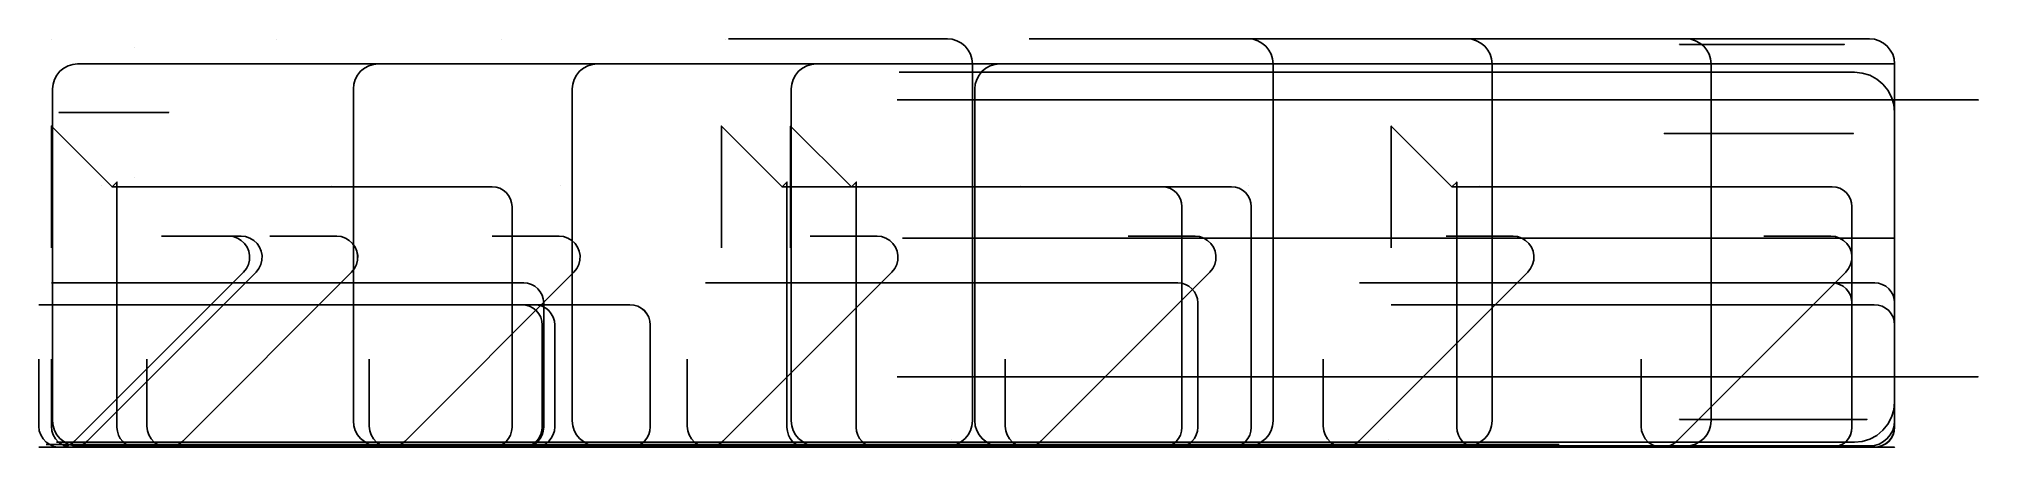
# Model space of a CAD drawing. Header units: metres. Extents: x 24 to 1567, y 34 to 358.
import ezdxf

# ---------------------------------------------------------------- set-up
doc = ezdxf.new("R2010")
doc.units = ezdxf.units.M
for name, color, linetype in [('RBAR-T10-J', 2, 'Continuous'), ('RBAR-T12-F', 3, 'Continuous'), ('RBAR-T12-F1', 3, 'Continuous'), ('RBAR-T16-G', 4, 'Continuous'), ('RBAR-T16-H', 4, 'Continuous'), ('RBAR-T16-H1', 4, 'Continuous'), ('RBAR-T16-H2', 4, 'Continuous'), ('RBAR-T16-H3', 4, 'Continuous'), ('RBAR-T16-K', 4, 'Continuous'), ('RBAR-T16-K1', 4, 'Continuous'), ('RBAR-T16-K2', 4, 'Continuous'), ('RBAR-T16-K3', 4, 'Continuous'), ('RBAR-T16-K4', 4, 'Continuous'), ('RBAR-T16-K5', 4, 'Continuous'), ('RBAR-T20-I', 5, 'Continuous'), ('RBAR-T20-I1', 5, 'Continuous'), ('RBAR-T20-L', 5, 'Continuous'), ('RBAR-T8-A', 1, 'Continuous'), ('RBAR-T8-A1', 1, 'Continuous'), ('RBAR-T8-A2', 1, 'Continuous'), ('RBAR-T8-A3', 1, 'Continuous'), ('RBAR-T8-A4', 1, 'Continuous'), ('RBAR-T8-B', 1, 'Continuous'), ('RBAR-T8-B1', 1, 'Continuous'), ('RBAR-T8-B2', 1, 'Continuous'), ('RBAR-T8-C', 1, 'Continuous'), ('RBAR-T8-D', 1, 'Continuous'), ('RBAR-T8-E', 1, 'Continuous')]:
    doc.layers.add(name, color=color, linetype=linetype)

msp = doc.modelspace()

# ---------------------------------------------------------------- linework, layer by layer
at = {"layer": 'RBAR-T10-J'}
for points in [[(572.5, 358.5, 0), (746.7, 358.5, 0), (750.6, 358.1, 0), (754.3, 357, 0), (757.8, 355.1, 0), (760.8, 352.7, 0), (763.2, 349.6, 0), (765.1, 346.2, 0), (766.2, 342.5, 0), (766.6, 338.6, 0), (766.6, 54.9, 0), (766.2, 51, 0), (765.1, 47.3, 0), (763.2, 43.8, 0), (760.8, 40.8, 0), (757.8, 38.4, 0), (754.3, 36.5, 0), (750.6, 35.4, 0), (746.7, 35, 0), (54.9, 35, 0), (51, 35.4, 0), (47.3, 36.5, 0), (43.8, 38.4, 0), (40.8, 40.8, 0), (38.4, 43.8, 0), (36.5, 47.3, 0), (35.4, 51, 0), (35, 54.9, 0), (35, 318.7, 0), (35.4, 322.6, 0), (36.5, 326.3, 0), (38.4, 329.7, 0), (40.8, 332.8, 0), (43.8, 335.2, 0), (47.3, 337.1, 0), (51, 338.2, 0), (54.9, 338.6, 0), (766.6, 338.6, 0)], [(572.5, 358.5, 0), (746.7, 358.5, 0), (750.6, 358.1, 0), (754.3, 357, 0), (757.8, 355.1, 0), (760.8, 352.7, 0), (763.2, 349.6, 0), (765.1, 346.2, 0), (766.2, 342.5, 0), (766.6, 338.6, 0), (766.6, 54.9, 0), (766.2, 51, 0), (765.1, 47.3, 0), (763.2, 43.8, 0), (760.8, 40.8, 0), (757.8, 38.4, 0), (754.3, 36.5, 0), (750.6, 35.4, 0), (746.7, 35, 0), (54.9, 35, 0), (51, 35.4, 0), (47.3, 36.5, 0), (43.8, 38.4, 0), (40.8, 40.8, 0), (38.4, 43.8, 0), (36.5, 47.3, 0), (35.4, 51, 0), (35, 54.9, 0), (35, 318.7, 0), (35.4, 322.6, 0), (36.5, 326.3, 0), (38.4, 329.7, 0), (40.8, 332.8, 0), (43.8, 335.2, 0), (47.3, 337.1, 0), (51, 338.2, 0), (54.9, 338.6, 0), (766.6, 338.6, 0)], [(572.5, 358.5, 0), (746.7, 358.5, 0), (750.6, 358.1, 0), (754.3, 357, 0), (757.8, 355.1, 0), (760.8, 352.7, 0), (763.2, 349.6, 0), (765.1, 346.2, 0), (766.2, 342.5, 0), (766.6, 338.6, 0), (766.6, 54.9, 0), (766.2, 51, 0), (765.1, 47.3, 0), (763.2, 43.8, 0), (760.8, 40.8, 0), (757.8, 38.4, 0), (754.3, 36.5, 0), (750.6, 35.4, 0), (746.7, 35, 0), (54.9, 35, 0), (51, 35.4, 0), (47.3, 36.5, 0), (43.8, 38.4, 0), (40.8, 40.8, 0), (38.4, 43.8, 0), (36.5, 47.3, 0), (35.4, 51, 0), (35, 54.9, 0), (35, 318.7, 0), (35.4, 322.6, 0), (36.5, 326.3, 0), (38.4, 329.7, 0), (40.8, 332.8, 0), (43.8, 335.2, 0), (47.3, 337.1, 0), (51, 338.2, 0), (54.9, 338.6, 0), (766.6, 338.6, 0)], [(811.7, 358.5, 0), (985.9, 358.5, 0), (989.8, 358.1, 0), (993.5, 357, 0), (996.9, 355.1, 0), (999.9, 352.7, 0), (1002.4, 349.6, 0), (1004.3, 346.2, 0), (1005.4, 342.5, 0), (1005.8, 338.6, 0), (1005.8, 54.9, 0), (1005.4, 51, 0), (1004.3, 47.3, 0), (1002.4, 43.8, 0), (999.9, 40.8, 0), (996.9, 38.4, 0), (993.5, 36.5, 0), (989.8, 35.4, 0), (985.9, 35, 0), (294.1, 35, 0), (290.2, 35.4, 0), (286.5, 36.5, 0), (283, 38.4, 0), (280, 40.8, 0), (277.5, 43.8, 0), (275.7, 47.3, 0), (274.6, 51, 0), (274.2, 54.9, 0), (274.2, 318.7, 0), (274.6, 322.6, 0), (275.7, 326.3, 0), (277.5, 329.7, 0), (280, 332.8, 0), (283, 335.2, 0), (286.5, 337.1, 0), (290.2, 338.2, 0), (294.1, 338.6, 0), (1005.8, 338.6, 0)], [(985.8, 358.5, 0), (1160, 358.5, 0), (1163.9, 358.1, 0), (1167.6, 357, 0), (1171.1, 355.1, 0), (1174.1, 352.7, 0), (1176.6, 349.6, 0), (1178.4, 346.2, 0), (1179.5, 342.5, 0), (1179.9, 338.6, 0), (1179.9, 54.9, 0), (1179.5, 51, 0), (1178.4, 47.3, 0), (1176.6, 43.8, 0), (1174.1, 40.8, 0), (1171.1, 38.4, 0), (1167.6, 36.5, 0), (1163.9, 35.4, 0), (1160, 35, 0), (468.2, 35, 0), (464.4, 35.4, 0), (460.6, 36.5, 0), (457.2, 38.4, 0), (454.2, 40.8, 0), (451.7, 43.8, 0), (449.8, 47.3, 0), (448.7, 51, 0), (448.3, 54.9, 0), (448.3, 318.7, 0), (448.7, 322.6, 0), (449.8, 326.3, 0), (451.7, 329.7, 0), (454.2, 332.8, 0), (457.2, 335.2, 0), (460.6, 337.1, 0), (464.4, 338.2, 0), (468.2, 338.6, 0), (1179.9, 338.6, 0)], [(1160, 358.5, 0), (1334.2, 358.5, 0), (1338.1, 358.1, 0), (1341.8, 357, 0), (1345.3, 355.1, 0), (1348.3, 352.7, 0), (1350.8, 349.6, 0), (1352.6, 346.2, 0), (1353.7, 342.5, 0), (1354.1, 338.6, 0), (1354.1, 54.9, 0), (1353.7, 51, 0), (1352.6, 47.3, 0), (1350.8, 43.8, 0), (1348.3, 40.8, 0), (1345.3, 38.4, 0), (1341.8, 36.5, 0), (1338.1, 35.4, 0), (1334.2, 35, 0), (642.4, 35, 0), (638.5, 35.4, 0), (634.8, 36.5, 0), (631.4, 38.4, 0), (628.3, 40.8, 0), (625.9, 43.8, 0), (624, 47.3, 0), (622.9, 51, 0), (622.5, 54.9, 0), (622.5, 318.7, 0), (622.9, 322.6, 0), (624, 326.3, 0), (625.9, 329.7, 0), (628.3, 332.8, 0), (631.4, 335.2, 0), (634.8, 337.1, 0), (638.5, 338.2, 0), (642.4, 338.6, 0), (1354.1, 338.6, 0)], [(1306, 358.5, 0), (1480.2, 358.5, 0), (1484.1, 358.1, 0), (1487.8, 357, 0), (1491.3, 355.1, 0), (1494.3, 352.7, 0), (1496.7, 349.6, 0), (1498.6, 346.2, 0), (1499.7, 342.5, 0), (1500.1, 338.6, 0), (1500.1, 54.9, 0), (1499.7, 51, 0), (1498.6, 47.3, 0), (1496.7, 43.8, 0), (1494.3, 40.8, 0), (1491.3, 38.4, 0), (1487.8, 36.5, 0), (1484.1, 35.4, 0), (1480.2, 35, 0), (788.4, 35, 0), (784.5, 35.4, 0), (780.8, 36.5, 0), (777.3, 38.4, 0), (774.3, 40.8, 0), (771.9, 43.8, 0), (770, 47.3, 0), (768.9, 51, 0), (768.5, 54.9, 0), (768.5, 318.7, 0), (768.9, 322.6, 0), (770, 326.3, 0), (771.9, 329.7, 0), (774.3, 332.8, 0), (777.3, 335.2, 0), (780.8, 337.1, 0), (784.5, 338.2, 0), (788.4, 338.6, 0), (1500.1, 338.6, 0)]]:
    msp.add_polyline3d(points, dxfattribs=at)
at = {"layer": 'RBAR-T12-F'}
msp.add_polyline3d([(36, 36, 0), (1161, 36, 0)], dxfattribs=at)
at = {"layer": 'RBAR-T12-F1'}
for points in [[(30, 36, 0), (1155, 36, 0)], [(36, 36, 0), (1161, 36, 0)], [(108.2, 36, 0), (1233.2, 36, 0)]]:
    msp.add_polyline3d(points, dxfattribs=at)
at = {"layer": 'RBAR-T16-G'}
for points in [[(100.2, 352, 38), (100.2, 352, 5038)], [(100.2, 248.2, 38), (100.2, 248.2, 5038)]]:
    msp.add_polyline3d(points, dxfattribs=at)
at = {"layer": 'RBAR-T16-H'}
msp.add_polyline3d([(38, 38, 0), (802.2, 38, 0), (808.5, 38, 0.6), (814.5, 38, 2.4), (820.1, 38, 5.4), (825, 38, 9.4), (829, 38, 14.3), (831.9, 38, 19.9), (833.8, 38, 25.9), (834.4, 38, 32.2), (834.4, 38, 152.8), (833.8, 38, 159.1), (831.9, 38, 165.2), (829, 38, 170.7), (825, 38, 175.6), (820.1, 38, 179.6), (814.5, 38, 182.6), (808.5, 38, 184.4), (802.2, 38, 185), (38, 38, 185)], dxfattribs=at)
msp.add_polyline3d([(38, 38, 0), (802.2, 38, 0), (808.5, 38, 0.6), (814.5, 38, 2.4), (820.1, 38, 5.4), (825, 38, 9.4), (829, 38, 14.3), (831.9, 38, 19.9), (833.8, 38, 25.9), (834.4, 38, 32.2), (834.4, 38, 152.8), (833.8, 38, 159.1), (831.9, 38, 165.2), (829, 38, 170.7), (825, 38, 175.6), (820.1, 38, 179.6), (814.5, 38, 182.6), (808.5, 38, 184.4), (802.2, 38, 185), (38, 38, 185)], dxfattribs=at)
msp.add_polyline3d([(38, 38, 0), (802.2, 38, 0), (808.5, 38, 0.6), (814.5, 38, 2.4), (820.1, 38, 5.4), (825, 38, 9.4), (829, 38, 14.3), (831.9, 38, 19.9), (833.8, 38, 25.9), (834.4, 38, 32.2), (834.4, 38, 152.8), (833.8, 38, 159.1), (831.9, 38, 165.2), (829, 38, 170.7), (825, 38, 175.6), (820.1, 38, 179.6), (814.5, 38, 182.6), (808.5, 38, 184.4), (802.2, 38, 185), (38, 38, 185)], dxfattribs=at)
at = {"layer": 'RBAR-T16-H1'}
msp.add_polyline3d([(708.3, 38, 5095), (1468.1, 38, 5095), (1474.3, 38.6, 5095), (1480.3, 40.4, 5095), (1485.9, 43.4, 5095), (1490.7, 47.4, 5095), (1494.7, 52.2, 5095), (1497.7, 57.8, 5095), (1499.5, 63.8, 5095), (1500.1, 70, 5095), (1500.1, 299.9, 5095), (1499.5, 306.2, 5095), (1497.7, 312.2, 5095), (1494.7, 317.7, 5095), (1490.7, 322.6, 5095), (1485.9, 326.5, 5095), (1480.3, 329.5, 5095), (1474.3, 331.3, 5095), (1468.1, 331.9, 5095), (708.3, 331.9, 5095)], dxfattribs=at)
msp.add_polyline3d([(708.3, 38, 5095), (1468.1, 38, 5095), (1474.3, 38.6, 5095), (1480.3, 40.4, 5095), (1485.9, 43.4, 5095), (1490.7, 47.4, 5095), (1494.7, 52.2, 5095), (1497.7, 57.8, 5095), (1499.5, 63.8, 5095), (1500.1, 70, 5095), (1500.1, 299.9, 5095), (1499.5, 306.2, 5095), (1497.7, 312.2, 5095), (1494.7, 317.7, 5095), (1490.7, 322.6, 5095), (1485.9, 326.5, 5095), (1480.3, 329.5, 5095), (1474.3, 331.3, 5095), (1468.1, 331.9, 5095), (708.3, 331.9, 5095)], dxfattribs=at)
at = {"layer": 'RBAR-T16-H2'}
for points in [[(706.7, 310, 0), (1468, 310, 0), (1474.3, 310, 0.6), (1480.3, 310, 2.4), (1485.9, 310, 5.4), (1490.7, 310, 9.4), (1494.7, 310, 14.2), (1497.7, 310, 19.8), (1499.5, 310, 25.8), (1500.1, 310, 32.1), (1500.1, 310, 1033.8), (1499.5, 310, 1040.1), (1497.7, 310, 1046.1), (1494.7, 310, 1051.6), (1490.7, 310, 1056.5), (1485.9, 310, 1060.5), (1480.3, 310, 1063.4), (1474.3, 310, 1065.3), (1468, 310, 1065.9), (706.7, 310, 1065.9)], [(706.7, 90, 0), (1468, 90, 0), (1474.3, 90, 0.6), (1480.3, 90, 2.4), (1485.9, 90, 5.4), (1490.7, 90, 9.4), (1494.7, 90, 14.2), (1497.7, 90, 19.8), (1499.5, 90, 25.8), (1500.1, 90, 32.1), (1500.1, 90, 1033.8), (1499.5, 90, 1040.1), (1497.7, 90, 1046.1), (1494.7, 90, 1051.6), (1490.7, 90, 1056.5), (1485.9, 90, 1060.5), (1480.3, 90, 1063.4), (1474.3, 90, 1065.3), (1468, 90, 1065.9), (706.7, 90, 1065.9)]]:
    msp.add_polyline3d(points, dxfattribs=at)
at = {"layer": 'RBAR-T16-H3'}
for points in [[(710.9, 200, 0), (1468.2, 200, 0), (1474.4, 200, 0.6), (1480.4, 200, 2.4), (1485.9, 200, 5.4), (1490.8, 200, 9.3), (1494.7, 200, 14.2), (1497.7, 200, 19.7), (1499.5, 200, 25.7), (1500.1, 200, 31.9), (1500.1, 200, 1317.3), (1499.5, 200, 1323.5), (1497.7, 200, 1329.5), (1494.7, 200, 1335), (1490.8, 200, 1339.8), (1485.9, 200, 1343.8), (1480.4, 200, 1346.7), (1474.4, 200, 1348.6), (1468.2, 200, 1349.2), (710.9, 200, 1349.2)], [(710.9, 200, 3745.8), (1468.2, 200, 3745.8), (1474.4, 200, 3746.4), (1480.4, 200, 3748.3), (1485.9, 200, 3751.2), (1490.8, 200, 3755.2), (1494.7, 200, 3760), (1497.7, 200, 3765.5), (1499.5, 200, 3771.5), (1500.1, 200, 3777.7), (1500.1, 200, 5063.1), (1499.5, 200, 5069.3), (1497.7, 200, 5075.3), (1494.7, 200, 5080.8), (1490.8, 200, 5085.7), (1485.9, 200, 5089.6), (1480.4, 200, 5092.6), (1474.4, 200, 5094.4), (1468.2, 200, 5095), (710.9, 200, 5095)]]:
    msp.add_polyline3d(points, dxfattribs=at)
at = {"layer": 'RBAR-T16-K'}
msp.add_polyline3d([(1409.9, 310, 38), (1409.9, 310, 964.7), (1410.1, 310, 967.9), (1410.6, 310, 971.1), (1411.4, 310, 974.3), (1565.1, 310, 1461.7), (1565.9, 310, 1464.9), (1566.4, 310, 1468.1), (1566.6, 310, 1471.4), (1566.6, 310, 3975.8), (1566.4, 310, 3979), (1565.9, 310, 3982.3), (1565.1, 310, 3985.4), (1485.2, 310, 4238.8), (1484.4, 310, 4241.9), (1483.9, 310, 4245.2), (1483.7, 310, 4248.4), (1483.7, 310, 6001.5)], dxfattribs=at)
at = {"layer": 'RBAR-T16-K1'}
msp.add_polyline3d([(1410, 90, 38), (1410, 90, 963.9), (1410.2, 90, 967.1), (1410.7, 90, 970.4), (1411.5, 90, 973.5), (1565, 90, 1460.5), (1565.9, 90, 1463.7), (1566.4, 90, 1466.9), (1566.5, 90, 1470.2), (1566.5, 90, 3977.5), (1566.4, 90, 3980.7), (1565.9, 90, 3984), (1565, 90, 3987.1), (1485.2, 90, 4240.3), (1484.4, 90, 4243.4), (1483.9, 90, 4246.7), (1483.7, 90, 4249.9), (1483.7, 90, 6001.5)], dxfattribs=at)
at = {"layer": 'RBAR-T16-K2'}
msp.add_polyline3d([(1316.7, 283.2, 38), (1316.7, 283.2, 964.7), (1316.9, 283.2, 967.9), (1317.4, 283.2, 971.1), (1318.2, 283.2, 974.3), (1465.8, 283.2, 1442.6), (1466.7, 283.2, 1445.8), (1467.2, 283.2, 1449), (1467.3, 283.2, 1452.3), (1467.3, 283.2, 3996.7), (1467.2, 283.2, 4000), (1466.7, 283.2, 4003.2), (1465.8, 283.2, 4006.4), (1392, 283.2, 4240.6), (1391.2, 283.2, 4243.8), (1390.7, 283.2, 4247), (1390.5, 283.2, 4250.3), (1390.5, 283.2, 6003.3)], dxfattribs=at)
at = {"layer": 'RBAR-T16-K3'}
msp.add_polyline3d([(1329, 56, 38), (1329, 56, 964.7), (1329.2, 56, 967.9), (1329.7, 56, 971.1), (1330.5, 56, 974.3), (1476.6, 56, 1437.8), (1477.5, 56, 1441), (1478, 56, 1444.2), (1478.1, 56, 1447.5), (1478.1, 56, 4002), (1478, 56, 4005.2), (1477.5, 56, 4008.5), (1476.6, 56, 4011.6), (1404.3, 56, 4241.1), (1403.5, 56, 4244.3), (1403, 56, 4247.5), (1402.8, 56, 4250.7), (1402.8, 56, 6003.8)], dxfattribs=at)
at = {"layer": 'RBAR-T16-K4'}
msp.add_polyline3d([(1329, 354, 38), (1329, 354, 964.7), (1329.2, 354, 967.9), (1329.7, 354, 971.1), (1330.5, 354, 974.3), (1458.6, 354, 1380.5), (1459.4, 354, 1383.7), (1459.9, 354, 1386.9), (1460, 354, 1390.2), (1460, 354, 4059.8), (1459.9, 354, 4063.1), (1459.4, 354, 4066.3), (1458.6, 354, 4069.5), (1402.8, 354, 4246.4), (1402, 354, 4249.6), (1401.5, 354, 4252.8), (1401.3, 354, 4256.1), (1401.3, 354, 6009.1)], dxfattribs=at)
at = {"layer": 'RBAR-T16-K5'}
msp.add_polyline3d([(1334.6, 200, 38), (1334.6, 200, 925.3), (1334.8, 200, 928.6), (1335.3, 200, 931.8), (1336.1, 200, 935), (1476.3, 200, 1379.8), (1477.2, 200, 1382.9), (1477.7, 200, 1386.2), (1477.8, 200, 1389.4), (1477.8, 200, 4061.3), (1477.7, 200, 4064.6), (1477.2, 200, 4067.8), (1476.3, 200, 4071), (1420.5, 200, 4248.1), (1419.7, 200, 4251.3), (1419.2, 200, 4254.5), (1419, 200, 4257.7), (1419, 200, 6007.2)], dxfattribs=at)
at = {"layer": 'RBAR-T20-I'}
msp.add_polyline3d([(1097.5, 40, 3070), (1097.5, 40, 5095)], dxfattribs=at)
at = {"layer": 'RBAR-T20-I1'}
msp.add_polyline3d([(750, 40, 40), (750, 40, 2065)], dxfattribs=at)
at = {"layer": 'RBAR-T20-L'}
msp.add_polyline3d([(127.5, 300, -991.9), (127.5, 300, 145.2), (127.1, 300, 152.3), (126, 300, 159.4), (124.2, 300, 166.3), (43.2, 300, 423.1), (41.4, 300, 430), (40.4, 300, 437.1), (40, 300, 444.2), (40, 300, 5095)], dxfattribs=at)
at = {"layer": 'RBAR-T8-A'}
for points in [[(34, 34, 0), (1134, 34, 0)], [(34, 34, 0), (1134, 34, 0)], [(34, 34, 0), (1134, 34, 0)], [(70, 34, 0), (1170, 34, 0)], [(70, 34, 0), (1170, 34, 0)]]:
    msp.add_polyline3d(points, dxfattribs=at)
at = {"layer": 'RBAR-T8-A1'}
for points in [[(34, 34, 0), (1384, 34, 0)], [(34, 34, 0), (1384, 34, 0)], [(34, 34, 0), (1384, 34, 0)], [(34, 34, 0), (1384, 34, 0)], [(34, 34, 0), (1384, 34, 0)], [(34, 34, 0), (1384, 34, 0)], [(34, 34, 0), (1384, 34, 0)], [(34, 34, 0), (1384, 34, 0)], [(34, 34, 0), (1384, 34, 0)], [(34, 34, 0), (1384, 34, 0)], [(34, 34, 0), (1384, 34, 0)], [(34, 34, 0), (1384, 34, 0)], [(34, 34, 0), (1384, 34, 0)], [(34, 34, 0), (1384, 34, 0)], [(34, 34, 0), (1384, 34, 0)], [(34, 34, 0), (1384, 34, 0)], [(34, 34, 0), (1384, 34, 0)], [(34, 34, 0), (1384, 34, 0)], [(70, 34, 0), (1420, 34, 0)], [(70, 34, 0), (1420, 34, 0)], [(70, 34, 0), (1420, 34, 0)], [(70, 34, 0), (1420, 34, 0)], [(70, 34, 0), (1420, 34, 0)], [(70, 34, 0), (1420, 34, 0)], [(70, 34, 0), (1420, 34, 0)], [(70, 34, 0), (1420, 34, 0)]]:
    msp.add_polyline3d(points, dxfattribs=at)
at = {"layer": 'RBAR-T8-A2'}
for points in [[(34, 34, 0), (1484, 34, 0)], [(34, 34, 0), (1484, 34, 0)], [(34, 34, 0), (1484, 34, 0)], [(34, 34, 0), (1484, 34, 0)], [(34, 34, 0), (1484, 34, 0)], [(34, 34, 0), (1484, 34, 0)], [(34, 34, 0), (1484, 34, 0)], [(34, 34, 0), (1484, 34, 0)], [(34, 34, 0), (1484, 34, 0)], [(34, 34, 0), (1484, 34, 0)], [(34, 34, 0), (1484, 34, 0)], [(34, 34, 0), (1484, 34, 0)], [(34, 34, 0), (1484, 34, 0)], [(34, 34, 0), (1484, 34, 0)], [(34, 34, 0), (1484, 34, 0)], [(34, 34, 0), (1484, 34, 0)], [(34, 34, 0), (1484, 34, 0)], [(34, 34, 0), (1484, 34, 0)], [(34, 34, 0), (1484, 34, 0)], [(34, 34, 0), (1484, 34, 0)], [(34, 34, 0), (1484, 34, 0)], [(34, 34, 0), (1484, 34, 0)], [(34, 34, 0), (1484, 34, 0)], [(34, 34, 0), (1484, 34, 0)], [(34, 34, 0), (1484, 34, 0)], [(34, 34, 0), (1484, 34, 0)], [(34, 34, 0), (1484, 34, 0)], [(34, 34, 0), (1484, 34, 0)], [(50.1, 34, 0), (1500.1, 34, 0)], [(50.1, 34, 0), (1500.1, 34, 0)]]:
    msp.add_polyline3d(points, dxfattribs=at)
at = {"layer": 'RBAR-T8-A3'}
for points in [[(34, 358, 34), (34, 358, 5034)], [(212.9, 358, 34), (212.9, 358, 5034)], [(391.7, 358, 34), (391.7, 358, 5034)], [(570.6, 358, 34), (570.6, 358, 5034)], [(749.5, 358, 34), (749.5, 358, 5034)], [(74, 242, 34), (74, 242, 5034)], [(256.7, 242, 34), (256.7, 242, 5034)], [(439.3, 242, 34), (439.3, 242, 5034)], [(622, 242, 34), (622, 242, 5034)]]:
    msp.add_polyline3d(points, dxfattribs=at)
at = {"layer": 'RBAR-T8-A4'}
for points in [[(928.3, 358, 34), (928.3, 358, 5084)], [(1107.2, 358, 34), (1107.2, 358, 5084)], [(1331.5, 358, 5.5), (1331.5, 358, 5055.5)], [(1465, 358, 5.5), (1465, 358, 5055.5)], [(804.7, 242, 34), (804.7, 242, 5084)], [(985.8, 242, 34), (985.8, 242, 5084)], [(1170, 242, 34), (1170, 242, 5084)]]:
    msp.add_polyline3d(points, dxfattribs=at)
at = {"layer": 'RBAR-T8-B'}
for points in [[(191.5, 34, 0), (578, 34, 0), (581.2, 34, 0.3), (584.3, 34, 1.2), (587.1, 34, 2.7), (589.6, 34, 4.8), (591.6, 34, 7.2), (593.1, 34, 10), (594, 34, 13.1), (594.3, 34, 16.3), (594.3, 34, 67.1), (594, 34, 70.3), (593.1, 34, 73.4), (591.6, 34, 76.2), (589.6, 34, 78.6), (587.1, 34, 80.7), (584.3, 34, 82.2), (581.2, 34, 83.1), (578, 34, 83.4), (191.5, 34, 83.4)], [(191.5, 34, 0), (578, 34, 0), (581.2, 34, 0.3), (584.3, 34, 1.2), (587.1, 34, 2.7), (589.6, 34, 4.8), (591.6, 34, 7.2), (593.1, 34, 10), (594, 34, 13.1), (594.3, 34, 16.3), (594.3, 34, 67.1), (594, 34, 70.3), (593.1, 34, 73.4), (591.6, 34, 76.2), (589.6, 34, 78.6), (587.1, 34, 80.7), (584.3, 34, 82.2), (581.2, 34, 83.1), (578, 34, 83.4), (191.5, 34, 83.4)], [(191.5, 34, 0), (578, 34, 0), (581.2, 34, 0.3), (584.3, 34, 1.2), (587.1, 34, 2.7), (589.6, 34, 4.8), (591.6, 34, 7.2), (593.1, 34, 10), (594, 34, 13.1), (594.3, 34, 16.3), (594.3, 34, 67.1), (594, 34, 70.3), (593.1, 34, 73.4), (591.6, 34, 76.2), (589.6, 34, 78.6), (587.1, 34, 80.7), (584.3, 34, 82.2), (581.2, 34, 83.1), (578, 34, 83.4), (191.5, 34, 83.4)], [(191.5, 34, 0), (578, 34, 0), (581.2, 34, 0.3), (584.3, 34, 1.2), (587.1, 34, 2.7), (589.6, 34, 4.8), (591.6, 34, 7.2), (593.1, 34, 10), (594, 34, 13.1), (594.3, 34, 16.3), (594.3, 34, 67.1), (594, 34, 70.3), (593.1, 34, 73.4), (591.6, 34, 76.2), (589.6, 34, 78.6), (587.1, 34, 80.7), (584.3, 34, 82.2), (581.2, 34, 83.1), (578, 34, 83.4), (191.5, 34, 83.4)], [(191.5, 34, 0), (578, 34, 0), (581.2, 34, 0.3), (584.3, 34, 1.2), (587.1, 34, 2.7), (589.6, 34, 4.8), (591.6, 34, 7.2), (593.1, 34, 10), (594, 34, 13.1), (594.3, 34, 16.3), (594.3, 34, 67.1), (594, 34, 70.3), (593.1, 34, 73.4), (591.6, 34, 76.2), (589.6, 34, 78.6), (587.1, 34, 80.7), (584.3, 34, 82.2), (581.2, 34, 83.1), (578, 34, 83.4), (191.5, 34, 83.4)], [(191.5, 34, 0), (578, 34, 0), (581.2, 34, 0.3), (584.3, 34, 1.2), (587.1, 34, 2.7), (589.6, 34, 4.8), (591.6, 34, 7.2), (593.1, 34, 10), (594, 34, 13.1), (594.3, 34, 16.3), (594.3, 34, 67.1), (594, 34, 70.3), (593.1, 34, 73.4), (591.6, 34, 76.2), (589.6, 34, 78.6), (587.1, 34, 80.7), (584.3, 34, 82.2), (581.2, 34, 83.1), (578, 34, 83.4), (191.5, 34, 83.4)], [(191.5, 34, 0), (578, 34, 0), (581.2, 34, 0.3), (584.3, 34, 1.2), (587.1, 34, 2.7), (589.6, 34, 4.8), (591.6, 34, 7.2), (593.1, 34, 10), (594, 34, 13.1), (594.3, 34, 16.3), (594.3, 34, 67.1), (594, 34, 70.3), (593.1, 34, 73.4), (591.6, 34, 76.2), (589.6, 34, 78.6), (587.1, 34, 80.7), (584.3, 34, 82.2), (581.2, 34, 83.1), (578, 34, 83.4), (191.5, 34, 83.4)], [(191.5, 34, 0), (578, 34, 0), (581.2, 34, 0.3), (584.3, 34, 1.2), (587.1, 34, 2.7), (589.6, 34, 4.8), (591.6, 34, 7.2), (593.1, 34, 10), (594, 34, 13.1), (594.3, 34, 16.3), (594.3, 34, 67.1), (594, 34, 70.3), (593.1, 34, 73.4), (591.6, 34, 76.2), (589.6, 34, 78.6), (587.1, 34, 80.7), (584.3, 34, 82.2), (581.2, 34, 83.1), (578, 34, 83.4), (191.5, 34, 83.4)], [(191.5, 34, 0), (578, 34, 0), (581.2, 34, 0.3), (584.3, 34, 1.2), (587.1, 34, 2.7), (589.6, 34, 4.8), (591.6, 34, 7.2), (593.1, 34, 10), (594, 34, 13.1), (594.3, 34, 16.3), (594.3, 34, 67.1), (594, 34, 70.3), (593.1, 34, 73.4), (591.6, 34, 76.2), (589.6, 34, 78.6), (587.1, 34, 80.7), (584.3, 34, 82.2), (581.2, 34, 83.1), (578, 34, 83.4), (191.5, 34, 83.4)], [(191.5, 34, 0), (578, 34, 0), (581.2, 34, 0.3), (584.3, 34, 1.2), (587.1, 34, 2.7), (589.6, 34, 4.8), (591.6, 34, 7.2), (593.1, 34, 10), (594, 34, 13.1), (594.3, 34, 16.3), (594.3, 34, 67.1), (594, 34, 70.3), (593.1, 34, 73.4), (591.6, 34, 76.2), (589.6, 34, 78.6), (587.1, 34, 80.7), (584.3, 34, 82.2), (581.2, 34, 83.1), (578, 34, 83.4), (191.5, 34, 83.4)], [(191.5, 34, 0), (578, 34, 0), (581.2, 34, 0.3), (584.3, 34, 1.2), (587.1, 34, 2.7), (589.6, 34, 4.8), (591.6, 34, 7.2), (593.1, 34, 10), (594, 34, 13.1), (594.3, 34, 16.3), (594.3, 34, 67.1), (594, 34, 70.3), (593.1, 34, 73.4), (591.6, 34, 76.2), (589.6, 34, 78.6), (587.1, 34, 80.7), (584.3, 34, 82.2), (581.2, 34, 83.1), (578, 34, 83.4), (191.5, 34, 83.4)], [(191.5, 34, 0), (578, 34, 0), (581.2, 34, 0.3), (584.3, 34, 1.2), (587.1, 34, 2.7), (589.6, 34, 4.8), (591.6, 34, 7.2), (593.1, 34, 10), (594, 34, 13.1), (594.3, 34, 16.3), (594.3, 34, 67.1), (594, 34, 70.3), (593.1, 34, 73.4), (591.6, 34, 76.2), (589.6, 34, 78.6), (587.1, 34, 80.7), (584.3, 34, 82.2), (581.2, 34, 83.1), (578, 34, 83.4), (191.5, 34, 83.4)], [(191.5, 34, 0), (578, 34, 0), (581.2, 34, 0.3), (584.3, 34, 1.2), (587.1, 34, 2.7), (589.6, 34, 4.8), (591.6, 34, 7.2), (593.1, 34, 10), (594, 34, 13.1), (594.3, 34, 16.3), (594.3, 34, 67.1), (594, 34, 70.3), (593.1, 34, 73.4), (591.6, 34, 76.2), (589.6, 34, 78.6), (587.1, 34, 80.7), (584.3, 34, 82.2), (581.2, 34, 83.1), (578, 34, 83.4), (191.5, 34, 83.4)], [(191.5, 34, 0), (578, 34, 0), (581.2, 34, 0.3), (584.3, 34, 1.2), (587.1, 34, 2.7), (589.6, 34, 4.8), (591.6, 34, 7.2), (593.1, 34, 10), (594, 34, 13.1), (594.3, 34, 16.3), (594.3, 34, 67.1), (594, 34, 70.3), (593.1, 34, 73.4), (591.6, 34, 76.2), (589.6, 34, 78.6), (587.1, 34, 80.7), (584.3, 34, 82.2), (581.2, 34, 83.1), (578, 34, 83.4), (191.5, 34, 83.4)], [(191.5, 34, 0), (578, 34, 0), (581.2, 34, 0.3), (584.3, 34, 1.2), (587.1, 34, 2.7), (589.6, 34, 4.8), (591.6, 34, 7.2), (593.1, 34, 10), (594, 34, 13.1), (594.3, 34, 16.3), (594.3, 34, 67.1), (594, 34, 70.3), (593.1, 34, 73.4), (591.6, 34, 76.2), (589.6, 34, 78.6), (587.1, 34, 80.7), (584.3, 34, 82.2), (581.2, 34, 83.1), (578, 34, 83.4), (191.5, 34, 83.4)], [(641.5, 34, 5011.6), (1028, 34, 5011.6), (1031.2, 34, 5011.9), (1034.3, 34, 5012.8), (1037.1, 34, 5014.3), (1039.6, 34, 5016.4), (1041.6, 34, 5018.8), (1043.1, 34, 5021.6), (1044, 34, 5024.7), (1044.3, 34, 5027.9), (1044.3, 34, 5078.7), (1044, 34, 5081.9), (1043.1, 34, 5085), (1041.6, 34, 5087.8), (1039.6, 34, 5090.2), (1037.1, 34, 5092.3), (1034.3, 34, 5093.8), (1031.2, 34, 5094.7), (1028, 34, 5095), (641.5, 34, 5095)], [(641.5, 34, 0), (1028, 34, 0), (1031.2, 34, 0.3), (1034.3, 34, 1.2), (1037.1, 34, 2.7), (1039.6, 34, 4.8), (1041.6, 34, 7.2), (1043.1, 34, 10), (1044, 34, 13.1), (1044.3, 34, 16.3), (1044.3, 34, 67.1), (1044, 34, 70.3), (1043.1, 34, 73.4), (1041.6, 34, 76.2), (1039.6, 34, 78.6), (1037.1, 34, 80.7), (1034.3, 34, 82.2), (1031.2, 34, 83.1), (1028, 34, 83.4), (641.5, 34, 83.4)], [(641.5, 34, 0), (1028, 34, 0), (1031.2, 34, 0.3), (1034.3, 34, 1.2), (1037.1, 34, 2.7), (1039.6, 34, 4.8), (1041.6, 34, 7.2), (1043.1, 34, 10), (1044, 34, 13.1), (1044.3, 34, 16.3), (1044.3, 34, 67.1), (1044, 34, 70.3), (1043.1, 34, 73.4), (1041.6, 34, 76.2), (1039.6, 34, 78.6), (1037.1, 34, 80.7), (1034.3, 34, 82.2), (1031.2, 34, 83.1), (1028, 34, 83.4), (641.5, 34, 83.4)], [(641.5, 34, 0), (1028, 34, 0), (1031.2, 34, 0.3), (1034.3, 34, 1.2), (1037.1, 34, 2.7), (1039.6, 34, 4.8), (1041.6, 34, 7.2), (1043.1, 34, 10), (1044, 34, 13.1), (1044.3, 34, 16.3), (1044.3, 34, 67.1), (1044, 34, 70.3), (1043.1, 34, 73.4), (1041.6, 34, 76.2), (1039.6, 34, 78.6), (1037.1, 34, 80.7), (1034.3, 34, 82.2), (1031.2, 34, 83.1), (1028, 34, 83.4), (641.5, 34, 83.4)], [(641.5, 34, 0), (1028, 34, 0), (1031.2, 34, 0.3), (1034.3, 34, 1.2), (1037.1, 34, 2.7), (1039.6, 34, 4.8), (1041.6, 34, 7.2), (1043.1, 34, 10), (1044, 34, 13.1), (1044.3, 34, 16.3), (1044.3, 34, 67.1), (1044, 34, 70.3), (1043.1, 34, 73.4), (1041.6, 34, 76.2), (1039.6, 34, 78.6), (1037.1, 34, 80.7), (1034.3, 34, 82.2), (1031.2, 34, 83.1), (1028, 34, 83.4), (641.5, 34, 83.4)], [(641.5, 34, 0), (1028, 34, 0), (1031.2, 34, 0.3), (1034.3, 34, 1.2), (1037.1, 34, 2.7), (1039.6, 34, 4.8), (1041.6, 34, 7.2), (1043.1, 34, 10), (1044, 34, 13.1), (1044.3, 34, 16.3), (1044.3, 34, 67.1), (1044, 34, 70.3), (1043.1, 34, 73.4), (1041.6, 34, 76.2), (1039.6, 34, 78.6), (1037.1, 34, 80.7), (1034.3, 34, 82.2), (1031.2, 34, 83.1), (1028, 34, 83.4), (641.5, 34, 83.4)], [(641.5, 34, 0), (1028, 34, 0), (1031.2, 34, 0.3), (1034.3, 34, 1.2), (1037.1, 34, 2.7), (1039.6, 34, 4.8), (1041.6, 34, 7.2), (1043.1, 34, 10), (1044, 34, 13.1), (1044.3, 34, 16.3), (1044.3, 34, 67.1), (1044, 34, 70.3), (1043.1, 34, 73.4), (1041.6, 34, 76.2), (1039.6, 34, 78.6), (1037.1, 34, 80.7), (1034.3, 34, 82.2), (1031.2, 34, 83.1), (1028, 34, 83.4), (641.5, 34, 83.4)], [(641.5, 34, 0), (1028, 34, 0), (1031.2, 34, 0.3), (1034.3, 34, 1.2), (1037.1, 34, 2.7), (1039.6, 34, 4.8), (1041.6, 34, 7.2), (1043.1, 34, 10), (1044, 34, 13.1), (1044.3, 34, 16.3), (1044.3, 34, 67.1), (1044, 34, 70.3), (1043.1, 34, 73.4), (1041.6, 34, 76.2), (1039.6, 34, 78.6), (1037.1, 34, 80.7), (1034.3, 34, 82.2), (1031.2, 34, 83.1), (1028, 34, 83.4), (641.5, 34, 83.4)], [(641.5, 34, 0), (1028, 34, 0), (1031.2, 34, 0.3), (1034.3, 34, 1.2), (1037.1, 34, 2.7), (1039.6, 34, 4.8), (1041.6, 34, 7.2), (1043.1, 34, 10), (1044, 34, 13.1), (1044.3, 34, 16.3), (1044.3, 34, 67.1), (1044, 34, 70.3), (1043.1, 34, 73.4), (1041.6, 34, 76.2), (1039.6, 34, 78.6), (1037.1, 34, 80.7), (1034.3, 34, 82.2), (1031.2, 34, 83.1), (1028, 34, 83.4), (641.5, 34, 83.4)], [(641.5, 34, 0), (1028, 34, 0), (1031.2, 34, 0.3), (1034.3, 34, 1.2), (1037.1, 34, 2.7), (1039.6, 34, 4.8), (1041.6, 34, 7.2), (1043.1, 34, 10), (1044, 34, 13.1), (1044.3, 34, 16.3), (1044.3, 34, 67.1), (1044, 34, 70.3), (1043.1, 34, 73.4), (1041.6, 34, 76.2), (1039.6, 34, 78.6), (1037.1, 34, 80.7), (1034.3, 34, 82.2), (1031.2, 34, 83.1), (1028, 34, 83.4), (641.5, 34, 83.4)], [(641.5, 34, 0), (1028, 34, 0), (1031.2, 34, 0.3), (1034.3, 34, 1.2), (1037.1, 34, 2.7), (1039.6, 34, 4.8), (1041.6, 34, 7.2), (1043.1, 34, 10), (1044, 34, 13.1), (1044.3, 34, 16.3), (1044.3, 34, 67.1), (1044, 34, 70.3), (1043.1, 34, 73.4), (1041.6, 34, 76.2), (1039.6, 34, 78.6), (1037.1, 34, 80.7), (1034.3, 34, 82.2), (1031.2, 34, 83.1), (1028, 34, 83.4), (641.5, 34, 83.4)], [(641.5, 34, 0), (1028, 34, 0), (1031.2, 34, 0.3), (1034.3, 34, 1.2), (1037.1, 34, 2.7), (1039.6, 34, 4.8), (1041.6, 34, 7.2), (1043.1, 34, 10), (1044, 34, 13.1), (1044.3, 34, 16.3), (1044.3, 34, 67.1), (1044, 34, 70.3), (1043.1, 34, 73.4), (1041.6, 34, 76.2), (1039.6, 34, 78.6), (1037.1, 34, 80.7), (1034.3, 34, 82.2), (1031.2, 34, 83.1), (1028, 34, 83.4), (641.5, 34, 83.4)], [(641.5, 34, 0), (1028, 34, 0), (1031.2, 34, 0.3), (1034.3, 34, 1.2), (1037.1, 34, 2.7), (1039.6, 34, 4.8), (1041.6, 34, 7.2), (1043.1, 34, 10), (1044, 34, 13.1), (1044.3, 34, 16.3), (1044.3, 34, 67.1), (1044, 34, 70.3), (1043.1, 34, 73.4), (1041.6, 34, 76.2), (1039.6, 34, 78.6), (1037.1, 34, 80.7), (1034.3, 34, 82.2), (1031.2, 34, 83.1), (1028, 34, 83.4), (641.5, 34, 83.4)], [(641.5, 34, 0), (1028, 34, 0), (1031.2, 34, 0.3), (1034.3, 34, 1.2), (1037.1, 34, 2.7), (1039.6, 34, 4.8), (1041.6, 34, 7.2), (1043.1, 34, 10), (1044, 34, 13.1), (1044.3, 34, 16.3), (1044.3, 34, 67.1), (1044, 34, 70.3), (1043.1, 34, 73.4), (1041.6, 34, 76.2), (1039.6, 34, 78.6), (1037.1, 34, 80.7), (1034.3, 34, 82.2), (1031.2, 34, 83.1), (1028, 34, 83.4), (641.5, 34, 83.4)], [(641.5, 34, 0), (1028, 34, 0), (1031.2, 34, 0.3), (1034.3, 34, 1.2), (1037.1, 34, 2.7), (1039.6, 34, 4.8), (1041.6, 34, 7.2), (1043.1, 34, 10), (1044, 34, 13.1), (1044.3, 34, 16.3), (1044.3, 34, 67.1), (1044, 34, 70.3), (1043.1, 34, 73.4), (1041.6, 34, 76.2), (1039.6, 34, 78.6), (1037.1, 34, 80.7), (1034.3, 34, 82.2), (1031.2, 34, 83.1), (1028, 34, 83.4), (641.5, 34, 83.4)], [(641.5, 34, 0), (1028, 34, 0), (1031.2, 34, 0.3), (1034.3, 34, 1.2), (1037.1, 34, 2.7), (1039.6, 34, 4.8), (1041.6, 34, 7.2), (1043.1, 34, 10), (1044, 34, 13.1), (1044.3, 34, 16.3), (1044.3, 34, 67.1), (1044, 34, 70.3), (1043.1, 34, 73.4), (1041.6, 34, 76.2), (1039.6, 34, 78.6), (1037.1, 34, 80.7), (1034.3, 34, 82.2), (1031.2, 34, 83.1), (1028, 34, 83.4), (641.5, 34, 83.4)], [(641.5, 34, 0), (1028, 34, 0), (1031.2, 34, 0.3), (1034.3, 34, 1.2), (1037.1, 34, 2.7), (1039.6, 34, 4.8), (1041.6, 34, 7.2), (1043.1, 34, 10), (1044, 34, 13.1), (1044.3, 34, 16.3), (1044.3, 34, 67.1), (1044, 34, 70.3), (1043.1, 34, 73.4), (1041.6, 34, 76.2), (1039.6, 34, 78.6), (1037.1, 34, 80.7), (1034.3, 34, 82.2), (1031.2, 34, 83.1), (1028, 34, 83.4), (641.5, 34, 83.4)], [(641.5, 34, 0), (1028, 34, 0), (1031.2, 34, 0.3), (1034.3, 34, 1.2), (1037.1, 34, 2.7), (1039.6, 34, 4.8), (1041.6, 34, 7.2), (1043.1, 34, 10), (1044, 34, 13.1), (1044.3, 34, 16.3), (1044.3, 34, 67.1), (1044, 34, 70.3), (1043.1, 34, 73.4), (1041.6, 34, 76.2), (1039.6, 34, 78.6), (1037.1, 34, 80.7), (1034.3, 34, 82.2), (1031.2, 34, 83.1), (1028, 34, 83.4), (641.5, 34, 83.4)], [(1063.3, 34, 0), (1449.8, 34, 0), (1453, 34, 0.3), (1456.1, 34, 1.2), (1458.9, 34, 2.7), (1461.3, 34, 4.8), (1463.4, 34, 7.2), (1464.9, 34, 10), (1465.8, 34, 13.1), (1466.1, 34, 16.3), (1466.1, 34, 67.1), (1465.8, 34, 70.3), (1464.9, 34, 73.4), (1463.4, 34, 76.2), (1461.3, 34, 78.6), (1458.9, 34, 80.7), (1456.1, 34, 82.2), (1453, 34, 83.1), (1449.8, 34, 83.4), (1063.3, 34, 83.4)], [(1063.3, 34, 0), (1449.8, 34, 0), (1453, 34, 0.3), (1456.1, 34, 1.2), (1458.9, 34, 2.7), (1461.3, 34, 4.8), (1463.4, 34, 7.2), (1464.9, 34, 10), (1465.8, 34, 13.1), (1466.1, 34, 16.3), (1466.1, 34, 67.1), (1465.8, 34, 70.3), (1464.9, 34, 73.4), (1463.4, 34, 76.2), (1461.3, 34, 78.6), (1458.9, 34, 80.7), (1456.1, 34, 82.2), (1453, 34, 83.1), (1449.8, 34, 83.4), (1063.3, 34, 83.4)], [(1063.3, 34, 0), (1449.8, 34, 0), (1453, 34, 0.3), (1456.1, 34, 1.2), (1458.9, 34, 2.7), (1461.3, 34, 4.8), (1463.4, 34, 7.2), (1464.9, 34, 10), (1465.8, 34, 13.1), (1466.1, 34, 16.3), (1466.1, 34, 67.1), (1465.8, 34, 70.3), (1464.9, 34, 73.4), (1463.4, 34, 76.2), (1461.3, 34, 78.6), (1458.9, 34, 80.7), (1456.1, 34, 82.2), (1453, 34, 83.1), (1449.8, 34, 83.4), (1063.3, 34, 83.4)], [(1063.3, 34, 0), (1449.8, 34, 0), (1453, 34, 0.3), (1456.1, 34, 1.2), (1458.9, 34, 2.7), (1461.3, 34, 4.8), (1463.4, 34, 7.2), (1464.9, 34, 10), (1465.8, 34, 13.1), (1466.1, 34, 16.3), (1466.1, 34, 67.1), (1465.8, 34, 70.3), (1464.9, 34, 73.4), (1463.4, 34, 76.2), (1461.3, 34, 78.6), (1458.9, 34, 80.7), (1456.1, 34, 82.2), (1453, 34, 83.1), (1449.8, 34, 83.4), (1063.3, 34, 83.4)], [(1063.3, 34, 0), (1449.8, 34, 0), (1453, 34, 0.3), (1456.1, 34, 1.2), (1458.9, 34, 2.7), (1461.3, 34, 4.8), (1463.4, 34, 7.2), (1464.9, 34, 10), (1465.8, 34, 13.1), (1466.1, 34, 16.3), (1466.1, 34, 67.1), (1465.8, 34, 70.3), (1464.9, 34, 73.4), (1463.4, 34, 76.2), (1461.3, 34, 78.6), (1458.9, 34, 80.7), (1456.1, 34, 82.2), (1453, 34, 83.1), (1449.8, 34, 83.4), (1063.3, 34, 83.4)], [(1063.3, 34, 0), (1449.8, 34, 0), (1453, 34, 0.3), (1456.1, 34, 1.2), (1458.9, 34, 2.7), (1461.3, 34, 4.8), (1463.4, 34, 7.2), (1464.9, 34, 10), (1465.8, 34, 13.1), (1466.1, 34, 16.3), (1466.1, 34, 67.1), (1465.8, 34, 70.3), (1464.9, 34, 73.4), (1463.4, 34, 76.2), (1461.3, 34, 78.6), (1458.9, 34, 80.7), (1456.1, 34, 82.2), (1453, 34, 83.1), (1449.8, 34, 83.4), (1063.3, 34, 83.4)], [(1063.3, 34, 0), (1449.8, 34, 0), (1453, 34, 0.3), (1456.1, 34, 1.2), (1458.9, 34, 2.7), (1461.3, 34, 4.8), (1463.4, 34, 7.2), (1464.9, 34, 10), (1465.8, 34, 13.1), (1466.1, 34, 16.3), (1466.1, 34, 67.1), (1465.8, 34, 70.3), (1464.9, 34, 73.4), (1463.4, 34, 76.2), (1461.3, 34, 78.6), (1458.9, 34, 80.7), (1456.1, 34, 82.2), (1453, 34, 83.1), (1449.8, 34, 83.4), (1063.3, 34, 83.4)], [(1063.3, 34, 0), (1449.8, 34, 0), (1453, 34, 0.3), (1456.1, 34, 1.2), (1458.9, 34, 2.7), (1461.3, 34, 4.8), (1463.4, 34, 7.2), (1464.9, 34, 10), (1465.8, 34, 13.1), (1466.1, 34, 16.3), (1466.1, 34, 67.1), (1465.8, 34, 70.3), (1464.9, 34, 73.4), (1463.4, 34, 76.2), (1461.3, 34, 78.6), (1458.9, 34, 80.7), (1456.1, 34, 82.2), (1453, 34, 83.1), (1449.8, 34, 83.4), (1063.3, 34, 83.4)], [(1063.3, 34, 0), (1449.8, 34, 0), (1453, 34, 0.3), (1456.1, 34, 1.2), (1458.9, 34, 2.7), (1461.3, 34, 4.8), (1463.4, 34, 7.2), (1464.9, 34, 10), (1465.8, 34, 13.1), (1466.1, 34, 16.3), (1466.1, 34, 67.1), (1465.8, 34, 70.3), (1464.9, 34, 73.4), (1463.4, 34, 76.2), (1461.3, 34, 78.6), (1458.9, 34, 80.7), (1456.1, 34, 82.2), (1453, 34, 83.1), (1449.8, 34, 83.4), (1063.3, 34, 83.4)], [(1063.3, 34, 0), (1449.8, 34, 0), (1453, 34, 0.3), (1456.1, 34, 1.2), (1458.9, 34, 2.7), (1461.3, 34, 4.8), (1463.4, 34, 7.2), (1464.9, 34, 10), (1465.8, 34, 13.1), (1466.1, 34, 16.3), (1466.1, 34, 67.1), (1465.8, 34, 70.3), (1464.9, 34, 73.4), (1463.4, 34, 76.2), (1461.3, 34, 78.6), (1458.9, 34, 80.7), (1456.1, 34, 82.2), (1453, 34, 83.1), (1449.8, 34, 83.4), (1063.3, 34, 83.4)], [(1063.3, 34, 0), (1449.8, 34, 0), (1453, 34, 0.3), (1456.1, 34, 1.2), (1458.9, 34, 2.7), (1461.3, 34, 4.8), (1463.4, 34, 7.2), (1464.9, 34, 10), (1465.8, 34, 13.1), (1466.1, 34, 16.3), (1466.1, 34, 67.1), (1465.8, 34, 70.3), (1464.9, 34, 73.4), (1463.4, 34, 76.2), (1461.3, 34, 78.6), (1458.9, 34, 80.7), (1456.1, 34, 82.2), (1453, 34, 83.1), (1449.8, 34, 83.4), (1063.3, 34, 83.4)], [(1063.3, 34, 0), (1449.8, 34, 0), (1453, 34, 0.3), (1456.1, 34, 1.2), (1458.9, 34, 2.7), (1461.3, 34, 4.8), (1463.4, 34, 7.2), (1464.9, 34, 10), (1465.8, 34, 13.1), (1466.1, 34, 16.3), (1466.1, 34, 67.1), (1465.8, 34, 70.3), (1464.9, 34, 73.4), (1463.4, 34, 76.2), (1461.3, 34, 78.6), (1458.9, 34, 80.7), (1456.1, 34, 82.2), (1453, 34, 83.1), (1449.8, 34, 83.4), (1063.3, 34, 83.4)], [(1063.3, 34, 0), (1449.8, 34, 0), (1453, 34, 0.3), (1456.1, 34, 1.2), (1458.9, 34, 2.7), (1461.3, 34, 4.8), (1463.4, 34, 7.2), (1464.9, 34, 10), (1465.8, 34, 13.1), (1466.1, 34, 16.3), (1466.1, 34, 67.1), (1465.8, 34, 70.3), (1464.9, 34, 73.4), (1463.4, 34, 76.2), (1461.3, 34, 78.6), (1458.9, 34, 80.7), (1456.1, 34, 82.2), (1453, 34, 83.1), (1449.8, 34, 83.4), (1063.3, 34, 83.4)], [(1063.3, 34, 0), (1449.8, 34, 0), (1453, 34, 0.3), (1456.1, 34, 1.2), (1458.9, 34, 2.7), (1461.3, 34, 4.8), (1463.4, 34, 7.2), (1464.9, 34, 10), (1465.8, 34, 13.1), (1466.1, 34, 16.3), (1466.1, 34, 67.1), (1465.8, 34, 70.3), (1464.9, 34, 73.4), (1463.4, 34, 76.2), (1461.3, 34, 78.6), (1458.9, 34, 80.7), (1456.1, 34, 82.2), (1453, 34, 83.1), (1449.8, 34, 83.4), (1063.3, 34, 83.4)], [(1063.3, 34, 0), (1449.8, 34, 0), (1453, 34, 0.3), (1456.1, 34, 1.2), (1458.9, 34, 2.7), (1461.3, 34, 4.8), (1463.4, 34, 7.2), (1464.9, 34, 10), (1465.8, 34, 13.1), (1466.1, 34, 16.3), (1466.1, 34, 67.1), (1465.8, 34, 70.3), (1464.9, 34, 73.4), (1463.4, 34, 76.2), (1461.3, 34, 78.6), (1458.9, 34, 80.7), (1456.1, 34, 82.2), (1453, 34, 83.1), (1449.8, 34, 83.4), (1063.3, 34, 83.4)], [(1063.3, 34, 0), (1449.8, 34, 0), (1453, 34, 0.3), (1456.1, 34, 1.2), (1458.9, 34, 2.7), (1461.3, 34, 4.8), (1463.4, 34, 7.2), (1464.9, 34, 10), (1465.8, 34, 13.1), (1466.1, 34, 16.3), (1466.1, 34, 67.1), (1465.8, 34, 70.3), (1464.9, 34, 73.4), (1463.4, 34, 76.2), (1461.3, 34, 78.6), (1458.9, 34, 80.7), (1456.1, 34, 82.2), (1453, 34, 83.1), (1449.8, 34, 83.4), (1063.3, 34, 83.4)]]:
    msp.add_polyline3d(points, dxfattribs=at)
at = {"layer": 'RBAR-T8-B1'}
for points in [[(24, 34, 0), (408.2, 34, 0), (411.4, 34.3, 0), (414.4, 35.2, 0), (417.2, 36.7, 0), (419.7, 38.7, 0), (421.7, 41.2, 0), (423.2, 44, 0), (424.1, 47, 0), (424.4, 50.2, 0), (424.4, 131.1, 0), (424.1, 134.2, 0), (423.2, 137.2, 0), (421.7, 140, 0), (419.7, 142.5, 0), (417.2, 144.5, 0), (414.4, 146, 0), (411.4, 146.9, 0), (408.2, 147.2, 0), (24, 147.2, 0)], [(24, 34, 0), (408.2, 34, 0), (411.4, 34.3, 0), (414.4, 35.2, 0), (417.2, 36.7, 0), (419.7, 38.7, 0), (421.7, 41.2, 0), (423.2, 44, 0), (424.1, 47, 0), (424.4, 50.2, 0), (424.4, 131.1, 0), (424.1, 134.2, 0), (423.2, 137.2, 0), (421.7, 140, 0), (419.7, 142.5, 0), (417.2, 144.5, 0), (414.4, 146, 0), (411.4, 146.9, 0), (408.2, 147.2, 0), (24, 147.2, 0)], [(24, 34, 0), (408.2, 34, 0), (411.4, 34.3, 0), (414.4, 35.2, 0), (417.2, 36.7, 0), (419.7, 38.7, 0), (421.7, 41.2, 0), (423.2, 44, 0), (424.1, 47, 0), (424.4, 50.2, 0), (424.4, 131.1, 0), (424.1, 134.2, 0), (423.2, 137.2, 0), (421.7, 140, 0), (419.7, 142.5, 0), (417.2, 144.5, 0), (414.4, 146, 0), (411.4, 146.9, 0), (408.2, 147.2, 0), (24, 147.2, 0)], [(24, 34, 0), (408.2, 34, 0), (411.4, 34.3, 0), (414.4, 35.2, 0), (417.2, 36.7, 0), (419.6, 38.7, 0), (421.7, 41.2, 0), (423.2, 44, 0), (424.1, 47, 0), (424.4, 50.2, 0), (424.4, 131.1, 0), (424.1, 134.2, 0), (423.2, 137.2, 0), (421.7, 140, 0), (419.6, 142.5, 0), (417.2, 144.5, 0), (414.4, 146, 0), (411.4, 146.9, 0), (408.2, 147.2, 0), (24, 147.2, 0)], [(24.1, 34, 0), (408.2, 34, 0), (411.4, 34.3, 0), (414.4, 35.2, 0), (417.2, 36.7, 0), (419.7, 38.7, 0), (421.7, 41.2, 0), (423.2, 44, 0), (424.1, 47, 0), (424.4, 50.2, 0), (424.4, 131.1, 0), (424.1, 134.2, 0), (423.2, 137.2, 0), (421.7, 140, 0), (419.7, 142.5, 0), (417.2, 144.5, 0), (414.4, 146, 0), (411.4, 146.9, 0), (408.2, 147.2, 0), (24.1, 147.2, 0)], [(34, 34, 0), (418.2, 34, 0), (421.3, 34.3, 0), (424.4, 35.2, 0), (427.2, 36.7, 0), (429.6, 38.7, 0), (431.6, 41.2, 0), (433.1, 44, 0), (434.1, 47, 0), (434.4, 50.2, 0), (434.4, 131.1, 0), (434.1, 134.2, 0), (433.1, 137.2, 0), (431.6, 140, 0), (429.6, 142.5, 0), (427.2, 144.5, 0), (424.4, 146, 0), (421.3, 146.9, 0), (418.2, 147.2, 0), (34, 147.2, 0)], [(34, 34, 0), (418.2, 34, 0), (421.3, 34.3, 0), (424.4, 35.2, 0), (427.2, 36.7, 0), (429.6, 38.7, 0), (431.6, 41.2, 0), (433.1, 44, 0), (434.1, 47, 0), (434.4, 50.2, 0), (434.4, 131.1, 0), (434.1, 134.2, 0), (433.1, 137.2, 0), (431.6, 140, 0), (429.6, 142.5, 0), (427.2, 144.5, 0), (424.4, 146, 0), (421.3, 146.9, 0), (418.2, 147.2, 0), (34, 147.2, 0)], [(110, 34, 0), (494.2, 34, 0), (497.4, 34.3, 0), (500.4, 35.2, 0), (503.2, 36.7, 0), (505.7, 38.7, 0), (507.7, 41.2, 0), (509.2, 44, 0), (510.1, 47, 0), (510.4, 50.2, 0), (510.4, 131.1, 0), (510.1, 134.2, 0), (509.2, 137.2, 0), (507.7, 140, 0), (505.7, 142.5, 0), (503.2, 144.5, 0), (500.4, 146, 0), (497.4, 146.9, 0), (494.2, 147.2, 0), (110, 147.2, 0)], [(110, 34, 0), (494.2, 34, 0), (497.4, 34.3, 0), (500.4, 35.2, 0), (503.2, 36.7, 0), (505.6, 38.7, 0), (507.7, 41.2, 0), (509.2, 44, 0), (510.1, 47, 0), (510.4, 50.2, 0), (510.4, 131.1, 0), (510.1, 134.2, 0), (509.2, 137.2, 0), (507.7, 140, 0), (505.6, 142.5, 0), (503.2, 144.5, 0), (500.4, 146, 0), (497.4, 146.9, 0), (494.2, 147.2, 0), (110, 147.2, 0)], [(110, 34, 0), (494.2, 34, 0), (497.4, 34.3, 0), (500.4, 35.2, 0), (503.2, 36.7, 0), (505.6, 38.7, 0), (507.6, 41.2, 0), (509.1, 44, 0), (510.1, 47, 0), (510.4, 50.2, 0), (510.4, 131.1, 0), (510.1, 134.2, 0), (509.1, 137.2, 0), (507.6, 140, 0), (505.6, 142.5, 0), (503.2, 144.5, 0), (500.4, 146, 0), (497.4, 146.9, 0), (494.2, 147.2, 0), (110, 147.2, 0)], [(1099.7, 34, 0), (1483.9, 34, 0), (1487.1, 34.3, 0), (1490.1, 35.2, 0), (1492.9, 36.7, 0), (1495.4, 38.7, 0), (1497.4, 41.2, 0), (1498.9, 44, 0), (1499.8, 47, 0), (1500.1, 50.2, 0), (1500.1, 131.1, 0), (1499.8, 134.2, 0), (1498.9, 137.2, 0), (1497.4, 140, 0), (1495.4, 142.5, 0), (1492.9, 144.5, 0), (1490.1, 146, 0), (1487.1, 146.9, 0), (1483.9, 147.2, 0), (1099.7, 147.2, 0)], [(1099.7, 34, 0), (1483.9, 34, 0), (1487.1, 34.3, 0), (1490.1, 35.2, 0), (1492.9, 36.7, 0), (1495.4, 38.7, 0), (1497.4, 41.2, 0), (1498.9, 44, 0), (1499.8, 47, 0), (1500.1, 50.2, 0), (1500.1, 131.1, 0), (1499.8, 134.2, 0), (1498.9, 137.2, 0), (1497.4, 140, 0), (1495.4, 142.5, 0), (1492.9, 144.5, 0), (1490.1, 146, 0), (1487.1, 146.9, 0), (1483.9, 147.2, 0), (1099.7, 147.2, 0)], [(1099.7, 34, 0), (1483.9, 34, 0), (1487.1, 34.3, 0), (1490.1, 35.2, 0), (1492.9, 36.7, 0), (1495.4, 38.7, 0), (1497.4, 41.2, 0), (1498.9, 44, 0), (1499.8, 47, 0), (1500.1, 50.2, 0), (1500.1, 131.1, 0), (1499.8, 134.2, 0), (1498.9, 137.2, 0), (1497.4, 140, 0), (1495.4, 142.5, 0), (1492.9, 144.5, 0), (1490.1, 146, 0), (1487.1, 146.9, 0), (1483.9, 147.2, 0), (1099.7, 147.2, 0)], [(1099.7, 34, 0), (1483.9, 34, 0), (1487.1, 34.3, 0), (1490.1, 35.2, 0), (1492.9, 36.7, 0), (1495.4, 38.7, 0), (1497.4, 41.2, 0), (1498.9, 44, 0), (1499.8, 47, 0), (1500.1, 50.2, 0), (1500.1, 131.1, 0), (1499.8, 134.2, 0), (1498.9, 137.2, 0), (1497.4, 140, 0), (1495.4, 142.5, 0), (1492.9, 144.5, 0), (1490.1, 146, 0), (1487.1, 146.9, 0), (1483.9, 147.2, 0), (1099.7, 147.2, 0)]]:
    msp.add_polyline3d(points, dxfattribs=at)
at = {"layer": 'RBAR-T8-B2'}
for points in [[(34, 34, 0), (409.7, 34, 0), (412.8, 34.3, 0), (415.8, 35.2, 0), (418.5, 36.7, 0), (420.9, 38.6, 0), (422.9, 41, 0), (424.4, 43.8, 0), (425.3, 46.7, 0), (425.6, 49.8, 0), (425.6, 148.7, 0), (425.3, 151.8, 0), (424.4, 154.8, 0), (422.9, 157.5, 0), (420.9, 159.9, 0), (418.5, 161.9, 0), (415.8, 163.3, 0), (412.8, 164.2, 0), (409.7, 164.5, 0), (34, 164.5, 0)], [(34, 34, 0), (409.7, 34, 0), (412.8, 34.3, 0), (415.8, 35.2, 0), (418.5, 36.7, 0), (420.9, 38.6, 0), (422.9, 41, 0), (424.4, 43.8, 0), (425.3, 46.7, 0), (425.6, 49.8, 0), (425.6, 148.7, 0), (425.3, 151.8, 0), (424.4, 154.8, 0), (422.9, 157.5, 0), (420.9, 159.9, 0), (418.5, 161.9, 0), (415.8, 163.3, 0), (412.8, 164.2, 0), (409.7, 164.5, 0), (34, 164.5, 0)], [(34, 34, 0), (409.7, 34, 0), (412.8, 34.3, 0), (415.8, 35.2, 0), (418.5, 36.7, 0), (420.9, 38.6, 0), (422.9, 41, 0), (424.4, 43.8, 0), (425.3, 46.7, 0), (425.6, 49.8, 0), (425.6, 148.7, 0), (425.3, 151.8, 0), (424.4, 154.8, 0), (422.9, 157.5, 0), (420.9, 159.9, 0), (418.5, 161.9, 0), (415.8, 163.3, 0), (412.8, 164.2, 0), (409.7, 164.5, 0), (34, 164.5, 0)], [(34, 34, 0), (409.7, 34, 0), (412.8, 34.3, 0), (415.8, 35.2, 0), (418.5, 36.7, 0), (420.9, 38.6, 0), (422.9, 41, 0), (424.4, 43.8, 0), (425.3, 46.7, 0), (425.6, 49.8, 0), (425.6, 148.7, 0), (425.3, 151.8, 0), (424.4, 154.8, 0), (422.9, 157.5, 0), (420.9, 159.9, 0), (418.5, 161.9, 0), (415.8, 163.3, 0), (412.8, 164.2, 0), (409.7, 164.5, 0), (34, 164.5, 0)], [(34, 34, 0), (409.7, 34, 0), (412.8, 34.3, 0), (415.8, 35.2, 0), (418.5, 36.7, 0), (420.9, 38.6, 0), (422.9, 41, 0), (424.4, 43.8, 0), (425.3, 46.7, 0), (425.6, 49.8, 0), (425.6, 148.7, 0), (425.3, 151.8, 0), (424.4, 154.8, 0), (422.9, 157.5, 0), (420.9, 159.9, 0), (418.5, 161.9, 0), (415.8, 163.3, 0), (412.8, 164.2, 0), (409.7, 164.5, 0), (34, 164.5, 0)], [(34, 34, 0), (409.7, 34, 0), (412.8, 34.3, 0), (415.8, 35.2, 0), (418.5, 36.7, 0), (420.9, 38.6, 0), (422.9, 41, 0), (424.4, 43.8, 0), (425.3, 46.7, 0), (425.6, 49.8, 0), (425.6, 148.7, 0), (425.3, 151.8, 0), (424.4, 154.8, 0), (422.9, 157.5, 0), (420.9, 159.9, 0), (418.5, 161.9, 0), (415.8, 163.3, 0), (412.8, 164.2, 0), (409.7, 164.5, 0), (34, 164.5, 0)], [(34, 34, 0), (409.7, 34, 0), (412.8, 34.3, 0), (415.8, 35.2, 0), (418.5, 36.7, 0), (420.9, 38.6, 0), (422.9, 41, 0), (424.4, 43.8, 0), (425.3, 46.7, 0), (425.6, 49.8, 0), (425.6, 148.7, 0), (425.3, 151.8, 0), (424.4, 154.8, 0), (422.9, 157.5, 0), (420.9, 159.9, 0), (418.5, 161.9, 0), (415.8, 163.3, 0), (412.8, 164.2, 0), (409.7, 164.5, 0), (34, 164.5, 0)], [(34, 34, 0), (409.7, 34, 0), (412.8, 34.3, 0), (415.8, 35.2, 0), (418.5, 36.7, 0), (420.9, 38.6, 0), (422.9, 41, 0), (424.4, 43.8, 0), (425.3, 46.7, 0), (425.6, 49.8, 0), (425.6, 148.7, 0), (425.3, 151.8, 0), (424.4, 154.8, 0), (422.9, 157.5, 0), (420.9, 159.9, 0), (418.5, 161.9, 0), (415.8, 163.3, 0), (412.8, 164.2, 0), (409.7, 164.5, 0), (34, 164.5, 0)], [(554.3, 34, 0), (930, 34, 0), (933.1, 34.3, 0), (936.1, 35.2, 0), (938.8, 36.7, 0), (941.2, 38.6, 0), (943.2, 41, 0), (944.6, 43.8, 0), (945.5, 46.7, 0), (945.8, 49.8, 0), (945.8, 148.7, 0), (945.5, 151.8, 0), (944.6, 154.8, 0), (943.2, 157.5, 0), (941.2, 159.9, 0), (938.8, 161.9, 0), (936.1, 163.3, 0), (933.1, 164.2, 0), (930, 164.5, 0), (554.3, 164.5, 0)], [(554.3, 34, 0), (930, 34, 0), (933.1, 34.3, 0), (936.1, 35.2, 0), (938.8, 36.7, 0), (941.2, 38.6, 0), (943.2, 41, 0), (944.6, 43.8, 0), (945.5, 46.7, 0), (945.8, 49.8, 0), (945.8, 148.7, 0), (945.5, 151.8, 0), (944.6, 154.8, 0), (943.2, 157.5, 0), (941.2, 159.9, 0), (938.8, 161.9, 0), (936.1, 163.3, 0), (933.1, 164.2, 0), (930, 164.5, 0), (554.3, 164.5, 0)], [(554.3, 34, 0), (930, 34, 0), (933.1, 34.3, 0), (936.1, 35.2, 0), (938.8, 36.7, 0), (941.2, 38.6, 0), (943.2, 41, 0), (944.6, 43.8, 0), (945.5, 46.7, 0), (945.8, 49.8, 0), (945.8, 148.7, 0), (945.5, 151.8, 0), (944.6, 154.8, 0), (943.2, 157.5, 0), (941.2, 159.9, 0), (938.8, 161.9, 0), (936.1, 163.3, 0), (933.1, 164.2, 0), (930, 164.5, 0), (554.3, 164.5, 0)], [(554.3, 34, 0), (930, 34, 0), (933.1, 34.3, 0), (936.1, 35.2, 0), (938.8, 36.7, 0), (941.2, 38.6, 0), (943.2, 41, 0), (944.6, 43.8, 0), (945.5, 46.7, 0), (945.8, 49.8, 0), (945.8, 148.7, 0), (945.5, 151.8, 0), (944.6, 154.8, 0), (943.2, 157.5, 0), (941.2, 159.9, 0), (938.8, 161.9, 0), (936.1, 163.3, 0), (933.1, 164.2, 0), (930, 164.5, 0), (554.3, 164.5, 0)], [(554.3, 34, 0), (930, 34, 0), (933.1, 34.3, 0), (936.1, 35.2, 0), (938.8, 36.7, 0), (941.2, 38.6, 0), (943.2, 41, 0), (944.6, 43.8, 0), (945.5, 46.7, 0), (945.8, 49.8, 0), (945.8, 148.7, 0), (945.5, 151.8, 0), (944.6, 154.8, 0), (943.2, 157.5, 0), (941.2, 159.9, 0), (938.8, 161.9, 0), (936.1, 163.3, 0), (933.1, 164.2, 0), (930, 164.5, 0), (554.3, 164.5, 0)], [(554.3, 34, 0), (930, 34, 0), (933.1, 34.3, 0), (936.1, 35.2, 0), (938.8, 36.7, 0), (941.2, 38.6, 0), (943.2, 41, 0), (944.6, 43.8, 0), (945.5, 46.7, 0), (945.8, 49.8, 0), (945.8, 148.7, 0), (945.5, 151.8, 0), (944.6, 154.8, 0), (943.2, 157.5, 0), (941.2, 159.9, 0), (938.8, 161.9, 0), (936.1, 163.3, 0), (933.1, 164.2, 0), (930, 164.5, 0), (554.3, 164.5, 0)], [(554.3, 34, 0), (930, 34, 0), (933.1, 34.3, 0), (936.1, 35.2, 0), (938.8, 36.7, 0), (941.2, 38.6, 0), (943.2, 41, 0), (944.6, 43.8, 0), (945.5, 46.7, 0), (945.8, 49.8, 0), (945.8, 148.7, 0), (945.5, 151.8, 0), (944.6, 154.8, 0), (943.2, 157.5, 0), (941.2, 159.9, 0), (938.8, 161.9, 0), (936.1, 163.3, 0), (933.1, 164.2, 0), (930, 164.5, 0), (554.3, 164.5, 0)], [(554.3, 34, 0), (930, 34, 0), (933.1, 34.3, 0), (936.1, 35.2, 0), (938.8, 36.7, 0), (941.2, 38.6, 0), (943.2, 41, 0), (944.6, 43.8, 0), (945.5, 46.7, 0), (945.8, 49.8, 0), (945.8, 148.7, 0), (945.5, 151.8, 0), (944.6, 154.8, 0), (943.2, 157.5, 0), (941.2, 159.9, 0), (938.8, 161.9, 0), (936.1, 163.3, 0), (933.1, 164.2, 0), (930, 164.5, 0), (554.3, 164.5, 0)], [(554.3, 34, 0), (930, 34, 0), (933.1, 34.3, 0), (936.1, 35.2, 0), (938.8, 36.7, 0), (941.2, 38.6, 0), (943.2, 41, 0), (944.6, 43.8, 0), (945.5, 46.7, 0), (945.8, 49.8, 0), (945.8, 148.7, 0), (945.5, 151.8, 0), (944.6, 154.8, 0), (943.2, 157.5, 0), (941.2, 159.9, 0), (938.8, 161.9, 0), (936.1, 163.3, 0), (933.1, 164.2, 0), (930, 164.5, 0), (554.3, 164.5, 0)], [(554.3, 34, 0), (930, 34, 0), (933.1, 34.3, 0), (936.1, 35.2, 0), (938.8, 36.7, 0), (941.2, 38.6, 0), (943.2, 41, 0), (944.6, 43.8, 0), (945.5, 46.7, 0), (945.8, 49.8, 0), (945.8, 148.7, 0), (945.5, 151.8, 0), (944.6, 154.8, 0), (943.2, 157.5, 0), (941.2, 159.9, 0), (938.8, 161.9, 0), (936.1, 163.3, 0), (933.1, 164.2, 0), (930, 164.5, 0), (554.3, 164.5, 0)], [(1074.5, 34, 0), (1450.3, 34, 0), (1453.4, 34.3, 0), (1456.3, 35.2, 0), (1459.1, 36.7, 0), (1461.5, 38.6, 0), (1463.4, 41, 0), (1464.9, 43.8, 0), (1465.8, 46.7, 0), (1466.1, 49.8, 0), (1466.1, 148.7, 0), (1465.8, 151.8, 0), (1464.9, 154.8, 0), (1463.4, 157.5, 0), (1461.5, 159.9, 0), (1459.1, 161.9, 0), (1456.3, 163.3, 0), (1453.4, 164.2, 0), (1450.3, 164.5, 0), (1074.5, 164.5, 0)], [(1074.5, 34, 0), (1450.3, 34, 0), (1453.4, 34.3, 0), (1456.3, 35.2, 0), (1459.1, 36.7, 0), (1461.5, 38.6, 0), (1463.4, 41, 0), (1464.9, 43.8, 0), (1465.8, 46.7, 0), (1466.1, 49.8, 0), (1466.1, 148.7, 0), (1465.8, 151.8, 0), (1464.9, 154.8, 0), (1463.4, 157.5, 0), (1461.5, 159.9, 0), (1459.1, 161.9, 0), (1456.3, 163.3, 0), (1453.4, 164.2, 0), (1450.3, 164.5, 0), (1074.5, 164.5, 0)], [(1074.5, 34, 0), (1450.3, 34, 0), (1453.4, 34.3, 0), (1456.3, 35.2, 0), (1459.1, 36.7, 0), (1461.5, 38.6, 0), (1463.4, 41, 0), (1464.9, 43.8, 0), (1465.8, 46.7, 0), (1466.1, 49.8, 0), (1466.1, 148.7, 0), (1465.8, 151.8, 0), (1464.9, 154.8, 0), (1463.4, 157.5, 0), (1461.5, 159.9, 0), (1459.1, 161.9, 0), (1456.3, 163.3, 0), (1453.4, 164.2, 0), (1450.3, 164.5, 0), (1074.5, 164.5, 0)], [(1074.5, 34, 0), (1450.3, 34, 0), (1453.4, 34.3, 0), (1456.3, 35.2, 0), (1459.1, 36.7, 0), (1461.5, 38.6, 0), (1463.4, 41, 0), (1464.9, 43.8, 0), (1465.8, 46.7, 0), (1466.1, 49.8, 0), (1466.1, 148.7, 0), (1465.8, 151.8, 0), (1464.9, 154.8, 0), (1463.4, 157.5, 0), (1461.5, 159.9, 0), (1459.1, 161.9, 0), (1456.3, 163.3, 0), (1453.4, 164.2, 0), (1450.3, 164.5, 0), (1074.5, 164.5, 0)], [(1074.5, 34, 0), (1450.3, 34, 0), (1453.4, 34.3, 0), (1456.3, 35.2, 0), (1459.1, 36.7, 0), (1461.5, 38.6, 0), (1463.4, 41, 0), (1464.9, 43.8, 0), (1465.8, 46.7, 0), (1466.1, 49.8, 0), (1466.1, 148.7, 0), (1465.8, 151.8, 0), (1464.9, 154.8, 0), (1463.4, 157.5, 0), (1461.5, 159.9, 0), (1459.1, 161.9, 0), (1456.3, 163.3, 0), (1453.4, 164.2, 0), (1450.3, 164.5, 0), (1074.5, 164.5, 0)], [(1074.5, 34, 0), (1450.3, 34, 0), (1453.4, 34.3, 0), (1456.3, 35.2, 0), (1459.1, 36.7, 0), (1461.5, 38.6, 0), (1463.4, 41, 0), (1464.9, 43.8, 0), (1465.8, 46.7, 0), (1466.1, 49.8, 0), (1466.1, 148.7, 0), (1465.8, 151.8, 0), (1464.9, 154.8, 0), (1463.4, 157.5, 0), (1461.5, 159.9, 0), (1459.1, 161.9, 0), (1456.3, 163.3, 0), (1453.4, 164.2, 0), (1450.3, 164.5, 0), (1074.5, 164.5, 0)], [(1074.5, 34, 0), (1450.3, 34, 0), (1453.4, 34.3, 0), (1456.3, 35.2, 0), (1459.1, 36.7, 0), (1461.5, 38.6, 0), (1463.4, 41, 0), (1464.9, 43.8, 0), (1465.8, 46.7, 0), (1466.1, 49.8, 0), (1466.1, 148.7, 0), (1465.8, 151.8, 0), (1464.9, 154.8, 0), (1463.4, 157.5, 0), (1461.5, 159.9, 0), (1459.1, 161.9, 0), (1456.3, 163.3, 0), (1453.4, 164.2, 0), (1450.3, 164.5, 0), (1074.5, 164.5, 0)], [(1074.5, 34, 0), (1450.3, 34, 0), (1453.4, 34.3, 0), (1456.3, 35.2, 0), (1459.1, 36.7, 0), (1461.5, 38.6, 0), (1463.4, 41, 0), (1464.9, 43.8, 0), (1465.8, 46.7, 0), (1466.1, 49.8, 0), (1466.1, 148.7, 0), (1465.8, 151.8, 0), (1464.9, 154.8, 0), (1463.4, 157.5, 0), (1461.5, 159.9, 0), (1459.1, 161.9, 0), (1456.3, 163.3, 0), (1453.4, 164.2, 0), (1450.3, 164.5, 0), (1074.5, 164.5, 0)], [(1074.5, 34, 0), (1450.3, 34, 0), (1453.4, 34.3, 0), (1456.3, 35.2, 0), (1459.1, 36.7, 0), (1461.5, 38.6, 0), (1463.4, 41, 0), (1464.9, 43.8, 0), (1465.8, 46.7, 0), (1466.1, 49.8, 0), (1466.1, 148.7, 0), (1465.8, 151.8, 0), (1464.9, 154.8, 0), (1463.4, 157.5, 0), (1461.5, 159.9, 0), (1459.1, 161.9, 0), (1456.3, 163.3, 0), (1453.4, 164.2, 0), (1450.3, 164.5, 0), (1074.5, 164.5, 0)], [(1074.5, 34, 0), (1450.3, 34, 0), (1453.4, 34.3, 0), (1456.3, 35.2, 0), (1459.1, 36.7, 0), (1461.5, 38.6, 0), (1463.4, 41, 0), (1464.9, 43.8, 0), (1465.8, 46.7, 0), (1466.1, 49.8, 0), (1466.1, 148.7, 0), (1465.8, 151.8, 0), (1464.9, 154.8, 0), (1463.4, 157.5, 0), (1461.5, 159.9, 0), (1459.1, 161.9, 0), (1456.3, 163.3, 0), (1453.4, 164.2, 0), (1450.3, 164.5, 0), (1074.5, 164.5, 0)], [(1108.5, 34, 0), (1484.3, 34, 0), (1487.4, 34.3, 0), (1490.3, 35.2, 0), (1493.1, 36.7, 0), (1495.5, 38.6, 0), (1497.4, 41, 0), (1498.9, 43.8, 0), (1499.8, 46.7, 0), (1500.1, 49.8, 0), (1500.1, 148.7, 0), (1499.8, 151.8, 0), (1498.9, 154.8, 0), (1497.4, 157.5, 0), (1495.5, 159.9, 0), (1493.1, 161.9, 0), (1490.3, 163.3, 0), (1487.4, 164.2, 0), (1484.3, 164.5, 0), (1108.5, 164.5, 0)], [(1108.5, 34, 0), (1484.3, 34, 0), (1487.4, 34.3, 0), (1490.3, 35.2, 0), (1493.1, 36.7, 0), (1495.5, 38.6, 0), (1497.4, 41, 0), (1498.9, 43.8, 0), (1499.8, 46.7, 0), (1500.1, 49.8, 0), (1500.1, 148.7, 0), (1499.8, 151.8, 0), (1498.9, 154.8, 0), (1497.4, 157.5, 0), (1495.5, 159.9, 0), (1493.1, 161.9, 0), (1490.3, 163.3, 0), (1487.4, 164.2, 0), (1484.3, 164.5, 0), (1108.5, 164.5, 0)]]:
    msp.add_polyline3d(points, dxfattribs=at)
at = {"layer": 'RBAR-T8-C'}
for points in [[(24, 34, 374.9), (590, 34, 374.9), (593.1, 34, 374.6), (596.1, 34, 373.7), (598.9, 34, 372.2), (601.4, 34, 370.2), (603.4, 34, 367.7), (604.9, 34, 364.9), (605.8, 34, 361.9), (606.1, 34, 358.7), (606.1, 34, 0)], [(24, 34, 374.9), (589.9, 34, 374.9), (593.1, 34, 374.6), (596.1, 34, 373.7), (598.9, 34, 372.2), (601.4, 34, 370.2), (603.4, 34, 367.7), (604.9, 34, 364.9), (605.8, 34, 361.9), (606.1, 34, 358.7), (606.1, 34, 0)], [(24, 34, 374.9), (589.9, 34, 374.9), (593.1, 34, 374.6), (596.1, 34, 373.7), (598.9, 34, 372.2), (601.4, 34, 370.2), (603.4, 34, 367.7), (604.9, 34, 364.9), (605.8, 34, 361.9), (606.1, 34, 358.7), (606.1, 34, 0)], [(24, 34, 374.9), (589.9, 34, 374.9), (593.1, 34, 374.6), (596.1, 34, 373.7), (598.9, 34, 372.2), (601.4, 34, 370.2), (603.4, 34, 367.7), (604.9, 34, 364.9), (605.8, 34, 361.9), (606.1, 34, 358.7), (606.1, 34, 0)], [(110, 34, 374.9), (675.9, 34, 374.9), (679.1, 34, 374.6), (682.1, 34, 373.7), (684.9, 34, 372.2), (687.4, 34, 370.2), (689.4, 34, 367.7), (690.9, 34, 364.9), (691.8, 34, 361.9), (692.1, 34, 358.7), (692.1, 34, 0)], [(918, 34, 374.9), (1483.9, 34, 374.9), (1487.1, 34, 374.6), (1490.1, 34, 373.7), (1492.9, 34, 372.2), (1495.4, 34, 370.2), (1497.4, 34, 367.7), (1498.9, 34, 364.9), (1499.8, 34, 361.9), (1500.1, 34, 358.7), (1500.1, 34, 0)]]:
    msp.add_polyline3d(points, dxfattribs=at)
at = {"layer": 'RBAR-T8-D'}
for points in [[(82.3, 240.8, 0), (384.7, 240.8, 0), (387.8, 240.5, 0), (390.7, 239.7, 0), (393.4, 238.2, 0), (395.8, 236.3, 0), (397.7, 233.9, 0), (399.2, 231.2, 0), (400.1, 228.3, 0), (400.4, 225.2, 0), (400.4, 49.6, 0), (400.1, 46.6, 0), (399.2, 43.6, 0), (397.7, 40.9, 0), (395.8, 38.6, 0), (393.4, 36.6, 0), (390.7, 35.2, 0), (387.8, 34.3, 0), (384.7, 34, 0), (101.8, 34, 0), (98.8, 34.3, 0), (95.8, 35.2, 0), (93.1, 36.6, 0), (90.8, 38.6, 0), (88.8, 40.9, 0), (87.4, 43.6, 0), (86.5, 46.6, 0), (86.2, 49.6, 0), (86.2, 244.7, 0), (82.3, 240.8, 0), (34, 289.1, 0), (34, 192.5, 0)], [(82.3, 240.8, 0), (384.7, 240.8, 0), (387.8, 240.5, 0), (390.7, 239.7, 0), (393.4, 238.2, 0), (395.8, 236.3, 0), (397.7, 233.9, 0), (399.2, 231.2, 0), (400.1, 228.3, 0), (400.4, 225.2, 0), (400.4, 49.6, 0), (400.1, 46.6, 0), (399.2, 43.6, 0), (397.7, 40.9, 0), (395.8, 38.6, 0), (393.4, 36.6, 0), (390.7, 35.2, 0), (387.8, 34.3, 0), (384.7, 34, 0), (101.8, 34, 0), (98.8, 34.3, 0), (95.8, 35.2, 0), (93.1, 36.6, 0), (90.8, 38.6, 0), (88.8, 40.9, 0), (87.4, 43.6, 0), (86.5, 46.6, 0), (86.2, 49.6, 0), (86.2, 244.7, 0), (82.3, 240.8, 0), (34, 289.1, 0), (34, 192.5, 0)], [(82.3, 240.8, 0), (384.7, 240.8, 0), (387.8, 240.5, 0), (390.7, 239.7, 0), (393.4, 238.2, 0), (395.8, 236.3, 0), (397.7, 233.9, 0), (399.2, 231.2, 0), (400.1, 228.3, 0), (400.4, 225.2, 0), (400.4, 49.6, 0), (400.1, 46.6, 0), (399.2, 43.6, 0), (397.7, 40.9, 0), (395.8, 38.6, 0), (393.4, 36.6, 0), (390.7, 35.2, 0), (387.8, 34.3, 0), (384.7, 34, 0), (101.8, 34, 0), (98.8, 34.3, 0), (95.8, 35.2, 0), (93.1, 36.6, 0), (90.8, 38.6, 0), (88.8, 40.9, 0), (87.4, 43.6, 0), (86.5, 46.6, 0), (86.2, 49.6, 0), (86.2, 244.7, 0), (82.3, 240.8, 0), (34, 289.1, 0), (34, 192.5, 0)], [(82.3, 240.8, 0), (384.7, 240.8, 0), (387.8, 240.5, 0), (390.7, 239.7, 0), (393.4, 238.2, 0), (395.8, 236.3, 0), (397.7, 233.9, 0), (399.2, 231.2, 0), (400.1, 228.3, 0), (400.4, 225.2, 0), (400.4, 49.6, 0), (400.1, 46.6, 0), (399.2, 43.6, 0), (397.7, 40.9, 0), (395.8, 38.6, 0), (393.4, 36.6, 0), (390.7, 35.2, 0), (387.8, 34.3, 0), (384.7, 34, 0), (101.8, 34, 0), (98.8, 34.3, 0), (95.8, 35.2, 0), (93.1, 36.6, 0), (90.8, 38.6, 0), (88.8, 40.9, 0), (87.4, 43.6, 0), (86.5, 46.6, 0), (86.2, 49.6, 0), (86.2, 244.7, 0), (82.3, 240.8, 0), (34, 289.1, 0), (34, 192.5, 0)], [(82.3, 240.8, 0), (384.7, 240.8, 0), (387.8, 240.5, 0), (390.7, 239.7, 0), (393.4, 238.2, 0), (395.8, 236.3, 0), (397.7, 233.9, 0), (399.2, 231.2, 0), (400.1, 228.3, 0), (400.4, 225.2, 0), (400.4, 49.6, 0), (400.1, 46.6, 0), (399.2, 43.6, 0), (397.7, 40.9, 0), (395.8, 38.6, 0), (393.4, 36.6, 0), (390.7, 35.2, 0), (387.8, 34.3, 0), (384.7, 34, 0), (101.8, 34, 0), (98.8, 34.3, 0), (95.8, 35.2, 0), (93.1, 36.6, 0), (90.8, 38.6, 0), (88.8, 40.9, 0), (87.4, 43.6, 0), (86.5, 46.6, 0), (86.2, 49.6, 0), (86.2, 244.7, 0), (82.3, 240.8, 0), (34, 289.1, 0), (34, 192.5, 0)], [(82.3, 240.8, 0), (384.7, 240.8, 0), (387.8, 240.5, 0), (390.7, 239.7, 0), (393.4, 238.2, 0), (395.8, 236.3, 0), (397.7, 233.9, 0), (399.2, 231.2, 0), (400.1, 228.3, 0), (400.4, 225.2, 0), (400.4, 49.6, 0), (400.1, 46.6, 0), (399.2, 43.6, 0), (397.7, 40.9, 0), (395.8, 38.6, 0), (393.4, 36.6, 0), (390.7, 35.2, 0), (387.8, 34.3, 0), (384.7, 34, 0), (101.8, 34, 0), (98.8, 34.3, 0), (95.8, 35.2, 0), (93.1, 36.6, 0), (90.8, 38.6, 0), (88.8, 40.9, 0), (87.4, 43.6, 0), (86.5, 46.6, 0), (86.2, 49.6, 0), (86.2, 244.7, 0), (82.3, 240.8, 0), (34, 289.1, 0), (34, 192.5, 0)], [(82.3, 240.8, 0), (384.7, 240.8, 0), (387.8, 240.5, 0), (390.7, 239.7, 0), (393.4, 238.2, 0), (395.8, 236.3, 0), (397.7, 233.9, 0), (399.2, 231.2, 0), (400.1, 228.3, 0), (400.4, 225.2, 0), (400.4, 49.6, 0), (400.1, 46.6, 0), (399.2, 43.6, 0), (397.7, 40.9, 0), (395.8, 38.6, 0), (393.4, 36.6, 0), (390.7, 35.2, 0), (387.8, 34.3, 0), (384.7, 34, 0), (101.8, 34, 0), (98.8, 34.3, 0), (95.8, 35.2, 0), (93.1, 36.6, 0), (90.8, 38.6, 0), (88.8, 40.9, 0), (87.4, 43.6, 0), (86.5, 46.6, 0), (86.2, 49.6, 0), (86.2, 244.7, 0), (82.3, 240.8, 0), (34, 289.1, 0), (34, 192.5, 0)], [(82.3, 240.8, 0), (384.7, 240.8, 0), (387.8, 240.5, 0), (390.7, 239.7, 0), (393.4, 238.2, 0), (395.8, 236.3, 0), (397.7, 233.9, 0), (399.2, 231.2, 0), (400.1, 228.3, 0), (400.4, 225.2, 0), (400.4, 49.6, 0), (400.1, 46.6, 0), (399.2, 43.6, 0), (397.7, 40.9, 0), (395.8, 38.6, 0), (393.4, 36.6, 0), (390.7, 35.2, 0), (387.8, 34.3, 0), (384.7, 34, 0), (101.8, 34, 0), (98.8, 34.3, 0), (95.8, 35.2, 0), (93.1, 36.6, 0), (90.8, 38.6, 0), (88.8, 40.9, 0), (87.4, 43.6, 0), (86.5, 46.6, 0), (86.2, 49.6, 0), (86.2, 244.7, 0), (82.3, 240.8, 0), (34, 289.1, 0), (34, 192.5, 0)], [(82.3, 240.8, 0), (384.7, 240.8, 0), (387.8, 240.5, 0), (390.7, 239.7, 0), (393.4, 238.2, 0), (395.8, 236.3, 0), (397.7, 233.9, 0), (399.2, 231.2, 0), (400.1, 228.3, 0), (400.4, 225.2, 0), (400.4, 49.6, 0), (400.1, 46.6, 0), (399.2, 43.6, 0), (397.7, 40.9, 0), (395.8, 38.6, 0), (393.4, 36.6, 0), (390.7, 35.2, 0), (387.8, 34.3, 0), (384.7, 34, 0), (101.8, 34, 0), (98.8, 34.3, 0), (95.8, 35.2, 0), (93.1, 36.6, 0), (90.8, 38.6, 0), (88.8, 40.9, 0), (87.4, 43.6, 0), (86.5, 46.6, 0), (86.2, 49.6, 0), (86.2, 244.7, 0), (82.3, 240.8, 0), (34, 289.1, 0), (34, 192.5, 0)], [(82.3, 240.8, 0), (384.7, 240.8, 0), (387.8, 240.5, 0), (390.7, 239.7, 0), (393.4, 238.2, 0), (395.8, 236.3, 0), (397.7, 233.9, 0), (399.2, 231.2, 0), (400.1, 228.3, 0), (400.4, 225.2, 0), (400.4, 49.6, 0), (400.1, 46.6, 0), (399.2, 43.6, 0), (397.7, 40.9, 0), (395.8, 38.6, 0), (393.4, 36.6, 0), (390.7, 35.2, 0), (387.8, 34.3, 0), (384.7, 34, 0), (101.8, 34, 0), (98.8, 34.3, 0), (95.8, 35.2, 0), (93.1, 36.6, 0), (90.8, 38.6, 0), (88.8, 40.9, 0), (87.4, 43.6, 0), (86.5, 46.6, 0), (86.2, 49.6, 0), (86.2, 244.7, 0), (82.3, 240.8, 0), (34, 289.1, 0), (34, 192.5, 0)], [(82.3, 240.8, 0), (384.7, 240.8, 0), (387.8, 240.5, 0), (390.7, 239.7, 0), (393.4, 238.2, 0), (395.8, 236.3, 0), (397.7, 233.9, 0), (399.2, 231.2, 0), (400.1, 228.3, 0), (400.4, 225.2, 0), (400.4, 49.6, 0), (400.1, 46.6, 0), (399.2, 43.6, 0), (397.7, 40.9, 0), (395.8, 38.6, 0), (393.4, 36.6, 0), (390.7, 35.2, 0), (387.8, 34.3, 0), (384.7, 34, 0), (101.8, 34, 0), (98.8, 34.3, 0), (95.8, 35.2, 0), (93.1, 36.6, 0), (90.8, 38.6, 0), (88.8, 40.9, 0), (87.4, 43.6, 0), (86.5, 46.6, 0), (86.2, 49.6, 0), (86.2, 244.7, 0), (82.3, 240.8, 0), (34, 289.1, 0), (34, 192.5, 0)], [(615.2, 240.8, 0), (917.6, 240.8, 0), (920.7, 240.5, 0), (923.6, 239.7, 0), (926.3, 238.2, 0), (928.7, 236.3, 0), (930.6, 233.9, 0), (932, 231.2, 0), (932.9, 228.3, 0), (933.2, 225.2, 0), (933.2, 49.6, 0), (932.9, 46.6, 0), (932, 43.6, 0), (930.6, 40.9, 0), (928.7, 38.6, 0), (926.3, 36.6, 0), (923.6, 35.2, 0), (920.7, 34.3, 0), (917.6, 34, 0), (634.7, 34, 0), (631.6, 34.3, 0), (628.7, 35.2, 0), (626, 36.6, 0), (623.6, 38.6, 0), (621.7, 40.9, 0), (620.3, 43.6, 0), (619.4, 46.6, 0), (619.1, 49.6, 0), (619.1, 244.7, 0), (615.2, 240.8, 0), (566.9, 289.1, 0), (566.9, 192.5, 0)], [(615.2, 240.8, 0), (917.6, 240.8, 0), (920.7, 240.5, 0), (923.6, 239.7, 0), (926.3, 238.2, 0), (928.7, 236.3, 0), (930.6, 233.9, 0), (932, 231.2, 0), (932.9, 228.3, 0), (933.2, 225.2, 0), (933.2, 49.6, 0), (932.9, 46.6, 0), (932, 43.6, 0), (930.6, 40.9, 0), (928.7, 38.6, 0), (926.3, 36.6, 0), (923.6, 35.2, 0), (920.7, 34.3, 0), (917.6, 34, 0), (634.7, 34, 0), (631.6, 34.3, 0), (628.7, 35.2, 0), (626, 36.6, 0), (623.6, 38.6, 0), (621.7, 40.9, 0), (620.3, 43.6, 0), (619.4, 46.6, 0), (619.1, 49.6, 0), (619.1, 244.7, 0), (615.2, 240.8, 0), (566.9, 289.1, 0), (566.9, 192.5, 0)], [(615.2, 240.8, 0), (917.6, 240.8, 0), (920.7, 240.5, 0), (923.6, 239.7, 0), (926.3, 238.2, 0), (928.7, 236.3, 0), (930.6, 233.9, 0), (932, 231.2, 0), (932.9, 228.3, 0), (933.2, 225.2, 0), (933.2, 49.6, 0), (932.9, 46.6, 0), (932, 43.6, 0), (930.6, 40.9, 0), (928.7, 38.6, 0), (926.3, 36.6, 0), (923.6, 35.2, 0), (920.7, 34.3, 0), (917.6, 34, 0), (634.7, 34, 0), (631.6, 34.3, 0), (628.7, 35.2, 0), (626, 36.6, 0), (623.6, 38.6, 0), (621.7, 40.9, 0), (620.3, 43.6, 0), (619.4, 46.6, 0), (619.1, 49.6, 0), (619.1, 244.7, 0), (615.2, 240.8, 0), (566.9, 289.1, 0), (566.9, 192.5, 0)], [(615.2, 240.8, 0), (917.6, 240.8, 0), (920.7, 240.5, 0), (923.6, 239.7, 0), (926.3, 238.2, 0), (928.7, 236.3, 0), (930.6, 233.9, 0), (932, 231.2, 0), (932.9, 228.3, 0), (933.2, 225.2, 0), (933.2, 49.6, 0), (932.9, 46.6, 0), (932, 43.6, 0), (930.6, 40.9, 0), (928.7, 38.6, 0), (926.3, 36.6, 0), (923.6, 35.2, 0), (920.7, 34.3, 0), (917.6, 34, 0), (634.7, 34, 0), (631.6, 34.3, 0), (628.7, 35.2, 0), (626, 36.6, 0), (623.6, 38.6, 0), (621.7, 40.9, 0), (620.3, 43.6, 0), (619.4, 46.6, 0), (619.1, 49.6, 0), (619.1, 244.7, 0), (615.2, 240.8, 0), (566.9, 289.1, 0), (566.9, 192.5, 0)], [(615.2, 240.8, 0), (917.6, 240.8, 0), (920.7, 240.5, 0), (923.6, 239.7, 0), (926.3, 238.2, 0), (928.7, 236.3, 0), (930.6, 233.9, 0), (932, 231.2, 0), (932.9, 228.3, 0), (933.2, 225.2, 0), (933.2, 49.6, 0), (932.9, 46.6, 0), (932, 43.6, 0), (930.6, 40.9, 0), (928.7, 38.6, 0), (926.3, 36.6, 0), (923.6, 35.2, 0), (920.7, 34.3, 0), (917.6, 34, 0), (634.7, 34, 0), (631.6, 34.3, 0), (628.7, 35.2, 0), (626, 36.6, 0), (623.6, 38.6, 0), (621.7, 40.9, 0), (620.3, 43.6, 0), (619.4, 46.6, 0), (619.1, 49.6, 0), (619.1, 244.7, 0), (615.2, 240.8, 0), (566.9, 289.1, 0), (566.9, 192.5, 0)], [(615.2, 240.8, 0), (917.6, 240.8, 0), (920.7, 240.5, 0), (923.6, 239.7, 0), (926.3, 238.2, 0), (928.7, 236.3, 0), (930.6, 233.9, 0), (932, 231.2, 0), (932.9, 228.3, 0), (933.2, 225.2, 0), (933.2, 49.6, 0), (932.9, 46.6, 0), (932, 43.6, 0), (930.6, 40.9, 0), (928.7, 38.6, 0), (926.3, 36.6, 0), (923.6, 35.2, 0), (920.7, 34.3, 0), (917.6, 34, 0), (634.7, 34, 0), (631.6, 34.3, 0), (628.7, 35.2, 0), (626, 36.6, 0), (623.6, 38.6, 0), (621.7, 40.9, 0), (620.3, 43.6, 0), (619.4, 46.6, 0), (619.1, 49.6, 0), (619.1, 244.7, 0), (615.2, 240.8, 0), (566.9, 289.1, 0), (566.9, 192.5, 0)], [(615.2, 240.8, 0), (917.6, 240.8, 0), (920.7, 240.5, 0), (923.6, 239.7, 0), (926.3, 238.2, 0), (928.7, 236.3, 0), (930.6, 233.9, 0), (932, 231.2, 0), (932.9, 228.3, 0), (933.2, 225.2, 0), (933.2, 49.6, 0), (932.9, 46.6, 0), (932, 43.6, 0), (930.6, 40.9, 0), (928.7, 38.6, 0), (926.3, 36.6, 0), (923.6, 35.2, 0), (920.7, 34.3, 0), (917.6, 34, 0), (634.7, 34, 0), (631.6, 34.3, 0), (628.7, 35.2, 0), (626, 36.6, 0), (623.6, 38.6, 0), (621.7, 40.9, 0), (620.3, 43.6, 0), (619.4, 46.6, 0), (619.1, 49.6, 0), (619.1, 244.7, 0), (615.2, 240.8, 0), (566.9, 289.1, 0), (566.9, 192.5, 0)], [(615.2, 240.8, 0), (917.6, 240.8, 0), (920.7, 240.5, 0), (923.6, 239.7, 0), (926.3, 238.2, 0), (928.7, 236.3, 0), (930.6, 233.9, 0), (932, 231.2, 0), (932.9, 228.3, 0), (933.2, 225.2, 0), (933.2, 49.6, 0), (932.9, 46.6, 0), (932, 43.6, 0), (930.6, 40.9, 0), (928.7, 38.6, 0), (926.3, 36.6, 0), (923.6, 35.2, 0), (920.7, 34.3, 0), (917.6, 34, 0), (634.7, 34, 0), (631.6, 34.3, 0), (628.7, 35.2, 0), (626, 36.6, 0), (623.6, 38.6, 0), (621.7, 40.9, 0), (620.3, 43.6, 0), (619.4, 46.6, 0), (619.1, 49.6, 0), (619.1, 244.7, 0), (615.2, 240.8, 0), (566.9, 289.1, 0), (566.9, 192.5, 0)], [(615.2, 240.8, 0), (917.6, 240.8, 0), (920.7, 240.5, 0), (923.6, 239.7, 0), (926.3, 238.2, 0), (928.7, 236.3, 0), (930.6, 233.9, 0), (932, 231.2, 0), (932.9, 228.3, 0), (933.2, 225.2, 0), (933.2, 49.6, 0), (932.9, 46.6, 0), (932, 43.6, 0), (930.6, 40.9, 0), (928.7, 38.6, 0), (926.3, 36.6, 0), (923.6, 35.2, 0), (920.7, 34.3, 0), (917.6, 34, 0), (634.7, 34, 0), (631.6, 34.3, 0), (628.7, 35.2, 0), (626, 36.6, 0), (623.6, 38.6, 0), (621.7, 40.9, 0), (620.3, 43.6, 0), (619.4, 46.6, 0), (619.1, 49.6, 0), (619.1, 244.7, 0), (615.2, 240.8, 0), (566.9, 289.1, 0), (566.9, 192.5, 0)], [(615.2, 240.8, 0), (917.6, 240.8, 0), (920.7, 240.5, 0), (923.6, 239.7, 0), (926.3, 238.2, 0), (928.7, 236.3, 0), (930.6, 233.9, 0), (932, 231.2, 0), (932.9, 228.3, 0), (933.2, 225.2, 0), (933.2, 49.6, 0), (932.9, 46.6, 0), (932, 43.6, 0), (930.6, 40.9, 0), (928.7, 38.6, 0), (926.3, 36.6, 0), (923.6, 35.2, 0), (920.7, 34.3, 0), (917.6, 34, 0), (634.7, 34, 0), (631.6, 34.3, 0), (628.7, 35.2, 0), (626, 36.6, 0), (623.6, 38.6, 0), (621.7, 40.9, 0), (620.3, 43.6, 0), (619.4, 46.6, 0), (619.1, 49.6, 0), (619.1, 244.7, 0), (615.2, 240.8, 0), (566.9, 289.1, 0), (566.9, 192.5, 0)], [(615.2, 240.8, 0), (917.6, 240.8, 0), (920.7, 240.5, 0), (923.6, 239.7, 0), (926.3, 238.2, 0), (928.7, 236.3, 0), (930.6, 233.9, 0), (932, 231.2, 0), (932.9, 228.3, 0), (933.2, 225.2, 0), (933.2, 49.6, 0), (932.9, 46.6, 0), (932, 43.6, 0), (930.6, 40.9, 0), (928.7, 38.6, 0), (926.3, 36.6, 0), (923.6, 35.2, 0), (920.7, 34.3, 0), (917.6, 34, 0), (634.7, 34, 0), (631.6, 34.3, 0), (628.7, 35.2, 0), (626, 36.6, 0), (623.6, 38.6, 0), (621.7, 40.9, 0), (620.3, 43.6, 0), (619.4, 46.6, 0), (619.1, 49.6, 0), (619.1, 244.7, 0), (615.2, 240.8, 0), (566.9, 289.1, 0), (566.9, 192.5, 0)], [(615.2, 240.8, 0), (917.6, 240.8, 0), (920.7, 240.5, 0), (923.6, 239.7, 0), (926.3, 238.2, 0), (928.7, 236.3, 0), (930.6, 233.9, 0), (932, 231.2, 0), (932.9, 228.3, 0), (933.2, 225.2, 0), (933.2, 49.6, 0), (932.9, 46.6, 0), (932, 43.6, 0), (930.6, 40.9, 0), (928.7, 38.6, 0), (926.3, 36.6, 0), (923.6, 35.2, 0), (920.7, 34.3, 0), (917.6, 34, 0), (634.7, 34, 0), (631.6, 34.3, 0), (628.7, 35.2, 0), (626, 36.6, 0), (623.6, 38.6, 0), (621.7, 40.9, 0), (620.3, 43.6, 0), (619.4, 46.6, 0), (619.1, 49.6, 0), (619.1, 244.7, 0), (615.2, 240.8, 0), (566.9, 289.1, 0), (566.9, 192.5, 0)], [(615.2, 240.8, 0), (917.6, 240.8, 0), (920.7, 240.5, 0), (923.6, 239.7, 0), (926.3, 238.2, 0), (928.7, 236.3, 0), (930.6, 233.9, 0), (932, 231.2, 0), (932.9, 228.3, 0), (933.2, 225.2, 0), (933.2, 49.6, 0), (932.9, 46.6, 0), (932, 43.6, 0), (930.6, 40.9, 0), (928.7, 38.6, 0), (926.3, 36.6, 0), (923.6, 35.2, 0), (920.7, 34.3, 0), (917.6, 34, 0), (634.7, 34, 0), (631.6, 34.3, 0), (628.7, 35.2, 0), (626, 36.6, 0), (623.6, 38.6, 0), (621.7, 40.9, 0), (620.3, 43.6, 0), (619.4, 46.6, 0), (619.1, 49.6, 0), (619.1, 244.7, 0), (615.2, 240.8, 0), (566.9, 289.1, 0), (566.9, 192.5, 0)], [(670.3, 240.8, 4899.2), (972.7, 240.8, 4899.2), (975.8, 240.5, 4899.2), (978.7, 239.7, 4899.2), (981.4, 238.2, 4899.2), (983.8, 236.3, 4899.2), (985.7, 233.9, 4899.2), (987.2, 231.2, 4899.2), (988, 228.3, 4899.2), (988.3, 225.2, 4899.2), (988.3, 49.6, 4899.2), (988, 46.6, 4899.2), (987.2, 43.6, 4899.2), (985.7, 40.9, 4899.2), (983.8, 38.6, 4899.2), (981.4, 36.6, 4899.2), (978.7, 35.2, 4899.2), (975.8, 34.3, 4899.2), (972.7, 34, 4899.2), (689.8, 34, 4899.2), (686.7, 34.3, 4899.2), (683.8, 35.2, 4899.2), (681.1, 36.6, 4899.2), (678.8, 38.6, 4899.2), (676.8, 40.9, 4899.2), (675.4, 43.6, 4899.2), (674.5, 46.6, 4899.2), (674.2, 49.6, 4899.2), (674.2, 244.7, 4899.2), (670.3, 240.8, 4899.2), (622, 289.1, 4899.2), (622, 192.5, 4899.2)], [(1148, 240.8, 0), (1450.5, 240.8, 0), (1453.5, 240.5, 0), (1456.5, 239.7, 0), (1459.2, 238.2, 0), (1461.5, 236.3, 0), (1463.5, 233.9, 0), (1464.9, 231.2, 0), (1465.8, 228.3, 0), (1466.1, 225.2, 0), (1466.1, 49.6, 0), (1465.8, 46.6, 0), (1464.9, 43.6, 0), (1463.5, 40.9, 0), (1461.5, 38.6, 0), (1459.2, 36.6, 0), (1456.5, 35.2, 0), (1453.5, 34.3, 0), (1450.5, 34, 0), (1167.5, 34, 0), (1164.5, 34.3, 0), (1161.6, 35.2, 0), (1158.9, 36.6, 0), (1156.5, 38.6, 0), (1154.6, 40.9, 0), (1153.1, 43.6, 0), (1152.2, 46.6, 0), (1151.9, 49.6, 0), (1151.9, 244.7, 0), (1148, 240.8, 0), (1099.7, 289.1, 0), (1099.7, 192.5, 0)], [(1148, 240.8, 0), (1450.5, 240.8, 0), (1453.5, 240.5, 0), (1456.5, 239.7, 0), (1459.2, 238.2, 0), (1461.5, 236.3, 0), (1463.5, 233.9, 0), (1464.9, 231.2, 0), (1465.8, 228.3, 0), (1466.1, 225.2, 0), (1466.1, 49.6, 0), (1465.8, 46.6, 0), (1464.9, 43.6, 0), (1463.5, 40.9, 0), (1461.5, 38.6, 0), (1459.2, 36.6, 0), (1456.5, 35.2, 0), (1453.5, 34.3, 0), (1450.5, 34, 0), (1167.5, 34, 0), (1164.5, 34.3, 0), (1161.6, 35.2, 0), (1158.9, 36.6, 0), (1156.5, 38.6, 0), (1154.6, 40.9, 0), (1153.1, 43.6, 0), (1152.2, 46.6, 0), (1151.9, 49.6, 0), (1151.9, 244.7, 0), (1148, 240.8, 0), (1099.7, 289.1, 0), (1099.7, 192.5, 0)], [(1148, 240.8, 0), (1450.5, 240.8, 0), (1453.5, 240.5, 0), (1456.5, 239.7, 0), (1459.2, 238.2, 0), (1461.5, 236.3, 0), (1463.5, 233.9, 0), (1464.9, 231.2, 0), (1465.8, 228.3, 0), (1466.1, 225.2, 0), (1466.1, 49.6, 0), (1465.8, 46.6, 0), (1464.9, 43.6, 0), (1463.5, 40.9, 0), (1461.5, 38.6, 0), (1459.2, 36.6, 0), (1456.5, 35.2, 0), (1453.5, 34.3, 0), (1450.5, 34, 0), (1167.5, 34, 0), (1164.5, 34.3, 0), (1161.6, 35.2, 0), (1158.9, 36.6, 0), (1156.5, 38.6, 0), (1154.6, 40.9, 0), (1153.1, 43.6, 0), (1152.2, 46.6, 0), (1151.9, 49.6, 0), (1151.9, 244.7, 0), (1148, 240.8, 0), (1099.7, 289.1, 0), (1099.7, 192.5, 0)], [(1148, 240.8, 0), (1450.5, 240.8, 0), (1453.5, 240.5, 0), (1456.5, 239.7, 0), (1459.2, 238.2, 0), (1461.5, 236.3, 0), (1463.5, 233.9, 0), (1464.9, 231.2, 0), (1465.8, 228.3, 0), (1466.1, 225.2, 0), (1466.1, 49.6, 0), (1465.8, 46.6, 0), (1464.9, 43.6, 0), (1463.5, 40.9, 0), (1461.5, 38.6, 0), (1459.2, 36.6, 0), (1456.5, 35.2, 0), (1453.5, 34.3, 0), (1450.5, 34, 0), (1167.5, 34, 0), (1164.5, 34.3, 0), (1161.6, 35.2, 0), (1158.9, 36.6, 0), (1156.5, 38.6, 0), (1154.6, 40.9, 0), (1153.1, 43.6, 0), (1152.2, 46.6, 0), (1151.9, 49.6, 0), (1151.9, 244.7, 0), (1148, 240.8, 0), (1099.7, 289.1, 0), (1099.7, 192.5, 0)], [(1148, 240.8, 0), (1450.5, 240.8, 0), (1453.5, 240.5, 0), (1456.5, 239.7, 0), (1459.2, 238.2, 0), (1461.5, 236.3, 0), (1463.5, 233.9, 0), (1464.9, 231.2, 0), (1465.8, 228.3, 0), (1466.1, 225.2, 0), (1466.1, 49.6, 0), (1465.8, 46.6, 0), (1464.9, 43.6, 0), (1463.5, 40.9, 0), (1461.5, 38.6, 0), (1459.2, 36.6, 0), (1456.5, 35.2, 0), (1453.5, 34.3, 0), (1450.5, 34, 0), (1167.5, 34, 0), (1164.5, 34.3, 0), (1161.6, 35.2, 0), (1158.9, 36.6, 0), (1156.5, 38.6, 0), (1154.6, 40.9, 0), (1153.1, 43.6, 0), (1152.2, 46.6, 0), (1151.9, 49.6, 0), (1151.9, 244.7, 0), (1148, 240.8, 0), (1099.7, 289.1, 0), (1099.7, 192.5, 0)], [(1148, 240.8, 0), (1450.5, 240.8, 0), (1453.5, 240.5, 0), (1456.5, 239.7, 0), (1459.2, 238.2, 0), (1461.5, 236.3, 0), (1463.5, 233.9, 0), (1464.9, 231.2, 0), (1465.8, 228.3, 0), (1466.1, 225.2, 0), (1466.1, 49.6, 0), (1465.8, 46.6, 0), (1464.9, 43.6, 0), (1463.5, 40.9, 0), (1461.5, 38.6, 0), (1459.2, 36.6, 0), (1456.5, 35.2, 0), (1453.5, 34.3, 0), (1450.5, 34, 0), (1167.5, 34, 0), (1164.5, 34.3, 0), (1161.6, 35.2, 0), (1158.9, 36.6, 0), (1156.5, 38.6, 0), (1154.6, 40.9, 0), (1153.1, 43.6, 0), (1152.2, 46.6, 0), (1151.9, 49.6, 0), (1151.9, 244.7, 0), (1148, 240.8, 0), (1099.7, 289.1, 0), (1099.7, 192.5, 0)], [(1148, 240.8, 0), (1450.5, 240.8, 0), (1453.5, 240.5, 0), (1456.5, 239.7, 0), (1459.2, 238.2, 0), (1461.5, 236.3, 0), (1463.5, 233.9, 0), (1464.9, 231.2, 0), (1465.8, 228.3, 0), (1466.1, 225.2, 0), (1466.1, 49.6, 0), (1465.8, 46.6, 0), (1464.9, 43.6, 0), (1463.5, 40.9, 0), (1461.5, 38.6, 0), (1459.2, 36.6, 0), (1456.5, 35.2, 0), (1453.5, 34.3, 0), (1450.5, 34, 0), (1167.5, 34, 0), (1164.5, 34.3, 0), (1161.6, 35.2, 0), (1158.9, 36.6, 0), (1156.5, 38.6, 0), (1154.6, 40.9, 0), (1153.1, 43.6, 0), (1152.2, 46.6, 0), (1151.9, 49.6, 0), (1151.9, 244.7, 0), (1148, 240.8, 0), (1099.7, 289.1, 0), (1099.7, 192.5, 0)], [(1148, 240.8, 0), (1450.5, 240.8, 0), (1453.5, 240.5, 0), (1456.5, 239.7, 0), (1459.2, 238.2, 0), (1461.5, 236.3, 0), (1463.5, 233.9, 0), (1464.9, 231.2, 0), (1465.8, 228.3, 0), (1466.1, 225.2, 0), (1466.1, 49.6, 0), (1465.8, 46.6, 0), (1464.9, 43.6, 0), (1463.5, 40.9, 0), (1461.5, 38.6, 0), (1459.2, 36.6, 0), (1456.5, 35.2, 0), (1453.5, 34.3, 0), (1450.5, 34, 0), (1167.5, 34, 0), (1164.5, 34.3, 0), (1161.6, 35.2, 0), (1158.9, 36.6, 0), (1156.5, 38.6, 0), (1154.6, 40.9, 0), (1153.1, 43.6, 0), (1152.2, 46.6, 0), (1151.9, 49.6, 0), (1151.9, 244.7, 0), (1148, 240.8, 0), (1099.7, 289.1, 0), (1099.7, 192.5, 0)], [(1148, 240.8, 0), (1450.5, 240.8, 0), (1453.5, 240.5, 0), (1456.5, 239.7, 0), (1459.2, 238.2, 0), (1461.5, 236.3, 0), (1463.5, 233.9, 0), (1464.9, 231.2, 0), (1465.8, 228.3, 0), (1466.1, 225.2, 0), (1466.1, 49.6, 0), (1465.8, 46.6, 0), (1464.9, 43.6, 0), (1463.5, 40.9, 0), (1461.5, 38.6, 0), (1459.2, 36.6, 0), (1456.5, 35.2, 0), (1453.5, 34.3, 0), (1450.5, 34, 0), (1167.5, 34, 0), (1164.5, 34.3, 0), (1161.6, 35.2, 0), (1158.9, 36.6, 0), (1156.5, 38.6, 0), (1154.6, 40.9, 0), (1153.1, 43.6, 0), (1152.2, 46.6, 0), (1151.9, 49.6, 0), (1151.9, 244.7, 0), (1148, 240.8, 0), (1099.7, 289.1, 0), (1099.7, 192.5, 0)], [(1148, 240.8, 0), (1450.5, 240.8, 0), (1453.5, 240.5, 0), (1456.5, 239.7, 0), (1459.2, 238.2, 0), (1461.5, 236.3, 0), (1463.5, 233.9, 0), (1464.9, 231.2, 0), (1465.8, 228.3, 0), (1466.1, 225.2, 0), (1466.1, 49.6, 0), (1465.8, 46.6, 0), (1464.9, 43.6, 0), (1463.5, 40.9, 0), (1461.5, 38.6, 0), (1459.2, 36.6, 0), (1456.5, 35.2, 0), (1453.5, 34.3, 0), (1450.5, 34, 0), (1167.5, 34, 0), (1164.5, 34.3, 0), (1161.6, 35.2, 0), (1158.9, 36.6, 0), (1156.5, 38.6, 0), (1154.6, 40.9, 0), (1153.1, 43.6, 0), (1152.2, 46.6, 0), (1151.9, 49.6, 0), (1151.9, 244.7, 0), (1148, 240.8, 0), (1099.7, 289.1, 0), (1099.7, 192.5, 0)], [(1148, 240.8, 0), (1450.5, 240.8, 0), (1453.5, 240.5, 0), (1456.5, 239.7, 0), (1459.2, 238.2, 0), (1461.5, 236.3, 0), (1463.5, 233.9, 0), (1464.9, 231.2, 0), (1465.8, 228.3, 0), (1466.1, 225.2, 0), (1466.1, 49.6, 0), (1465.8, 46.6, 0), (1464.9, 43.6, 0), (1463.5, 40.9, 0), (1461.5, 38.6, 0), (1459.2, 36.6, 0), (1456.5, 35.2, 0), (1453.5, 34.3, 0), (1450.5, 34, 0), (1167.5, 34, 0), (1164.5, 34.3, 0), (1161.6, 35.2, 0), (1158.9, 36.6, 0), (1156.5, 38.6, 0), (1154.6, 40.9, 0), (1153.1, 43.6, 0), (1152.2, 46.6, 0), (1151.9, 49.6, 0), (1151.9, 244.7, 0), (1148, 240.8, 0), (1099.7, 289.1, 0), (1099.7, 192.5, 0)], [(1148, 240.8, 0), (1450.5, 240.8, 0), (1453.5, 240.5, 0), (1456.5, 239.7, 0), (1459.2, 238.2, 0), (1461.5, 236.3, 0), (1463.5, 233.9, 0), (1464.9, 231.2, 0), (1465.8, 228.3, 0), (1466.1, 225.2, 0), (1466.1, 49.6, 0), (1465.8, 46.6, 0), (1464.9, 43.6, 0), (1463.5, 40.9, 0), (1461.5, 38.6, 0), (1459.2, 36.6, 0), (1456.5, 35.2, 0), (1453.5, 34.3, 0), (1450.5, 34, 0), (1167.5, 34, 0), (1164.5, 34.3, 0), (1161.6, 35.2, 0), (1158.9, 36.6, 0), (1156.5, 38.6, 0), (1154.6, 40.9, 0), (1153.1, 43.6, 0), (1152.2, 46.6, 0), (1151.9, 49.6, 0), (1151.9, 244.7, 0), (1148, 240.8, 0), (1099.7, 289.1, 0), (1099.7, 192.5, 0)]]:
    msp.add_polyline3d(points, dxfattribs=at)
at = {"layer": 'RBAR-T8-E'}
for points in [[(121.7, 201.6, 0), (175, 201.6, 0), (178.6, 201.3, 0), (182, 200.1, 0), (185, 198.3, 0), (187.6, 195.9, 0), (189.7, 193, 0), (191, 189.7, 0), (191.7, 186.2, 0), (191.5, 182.6, 0), (190.7, 179.1, 0), (189.1, 175.9, 0), (186.8, 173.2, 0), (52.5, 38.8, 0), (49.7, 36.6, 0), (46.5, 35, 0), (43.1, 34.1, 0), (39.5, 34, 0), (36, 34.6, 0), (32.7, 36, 0), (29.8, 38, 0), (27.4, 40.6, 0), (25.5, 43.7, 0), (24.4, 47.1, 0), (24, 50.6, 0), (24, 103.9, 0)], [(121.7, 201.6, 0), (175, 201.6, 0), (178.6, 201.3, 0), (182, 200.1, 0), (185, 198.3, 0), (187.6, 195.9, 0), (189.7, 193, 0), (191, 189.7, 0), (191.7, 186.2, 0), (191.5, 182.6, 0), (190.7, 179.1, 0), (189.1, 175.9, 0), (186.8, 173.2, 0), (52.5, 38.8, 0), (49.7, 36.6, 0), (46.5, 35, 0), (43.1, 34.1, 0), (39.5, 34, 0), (36, 34.6, 0), (32.7, 36, 0), (29.8, 38, 0), (27.4, 40.6, 0), (25.5, 43.7, 0), (24.4, 47.1, 0), (24, 50.6, 0), (24, 103.9, 0)], [(131.7, 201.6, 0), (185, 201.6, 0), (188.5, 201.3, 0), (191.9, 200.1, 0), (195, 198.3, 0), (197.6, 195.9, 0), (199.6, 193, 0), (201, 189.7, 0), (201.6, 186.2, 0), (201.5, 182.6, 0), (200.6, 179.1, 0), (199, 175.9, 0), (196.8, 173.2, 0), (62.5, 38.8, 0), (59.7, 36.6, 0), (56.5, 35, 0), (53, 34.1, 0), (49.5, 34, 0), (46, 34.6, 0), (42.7, 36, 0), (39.8, 38, 0), (37.3, 40.6, 0), (35.5, 43.7, 0), (34.4, 47.1, 0), (34, 50.6, 0), (34, 103.9, 0)], [(131.7, 201.6, 0), (185, 201.6, 0), (188.5, 201.3, 0), (191.9, 200.1, 0), (195, 198.3, 0), (197.6, 195.9, 0), (199.6, 193, 0), (201, 189.7, 0), (201.6, 186.2, 0), (201.5, 182.6, 0), (200.6, 179.1, 0), (199, 175.9, 0), (196.8, 173.2, 0), (62.5, 38.8, 0), (59.7, 36.6, 0), (56.5, 35, 0), (53, 34.1, 0), (49.5, 34, 0), (46, 34.6, 0), (42.7, 36, 0), (39.8, 38, 0), (37.3, 40.6, 0), (35.5, 43.7, 0), (34.4, 47.1, 0), (34, 50.6, 0), (34, 103.9, 0)], [(131.7, 201.6, 0), (185, 201.6, 0), (188.5, 201.3, 0), (191.9, 200.1, 0), (195, 198.3, 0), (197.6, 195.9, 0), (199.6, 193, 0), (201, 189.7, 0), (201.6, 186.2, 0), (201.5, 182.6, 0), (200.6, 179.1, 0), (199, 175.9, 0), (196.8, 173.2, 0), (62.5, 38.8, 0), (59.7, 36.6, 0), (56.5, 35, 0), (53, 34.1, 0), (49.5, 34, 0), (46, 34.6, 0), (42.7, 36, 0), (39.8, 38, 0), (37.3, 40.6, 0), (35.5, 43.7, 0), (34.4, 47.1, 0), (34, 50.6, 0), (34, 103.9, 0)], [(131.7, 201.6, 0), (185, 201.6, 0), (188.5, 201.3, 0), (191.9, 200.1, 0), (195, 198.3, 0), (197.6, 195.9, 0), (199.6, 193, 0), (201, 189.7, 0), (201.6, 186.2, 0), (201.5, 182.6, 0), (200.6, 179.1, 0), (199, 175.9, 0), (196.8, 173.2, 0), (62.5, 38.8, 0), (59.7, 36.6, 0), (56.5, 35, 0), (53, 34.1, 0), (49.5, 34, 0), (46, 34.6, 0), (42.7, 36, 0), (39.8, 38, 0), (37.3, 40.6, 0), (35.5, 43.7, 0), (34.4, 47.1, 0), (34, 50.6, 0), (34, 103.9, 0)], [(131.7, 201.6, 0), (185, 201.6, 0), (188.5, 201.3, 0), (191.9, 200.1, 0), (195, 198.3, 0), (197.6, 195.9, 0), (199.6, 193, 0), (201, 189.7, 0), (201.6, 186.2, 0), (201.5, 182.6, 0), (200.6, 179.1, 0), (199, 175.9, 0), (196.8, 173.2, 0), (62.5, 38.8, 0), (59.7, 36.6, 0), (56.5, 35, 0), (53, 34.1, 0), (49.5, 34, 0), (46, 34.6, 0), (42.7, 36, 0), (39.8, 38, 0), (37.3, 40.6, 0), (35.5, 43.7, 0), (34.4, 47.1, 0), (34, 50.6, 0), (34, 103.9, 0)], [(207.7, 201.6, 0), (261, 201.6, 0), (264.6, 201.3, 0), (268, 200.1, 0), (271, 198.3, 0), (273.6, 195.9, 0), (275.7, 193, 0), (277, 189.7, 0), (277.7, 186.2, 0), (277.5, 182.6, 0), (276.6, 179.1, 0), (275.1, 175.9, 0), (272.8, 173.2, 0), (138.5, 38.8, 0), (135.7, 36.6, 0), (132.5, 35, 0), (129.1, 34.1, 0), (125.5, 34, 0), (122, 34.6, 0), (118.7, 36, 0), (115.8, 38, 0), (113.3, 40.6, 0), (111.5, 43.7, 0), (110.4, 47.1, 0), (110, 50.6, 0), (110, 103.9, 0)], [(207.7, 201.6, 0), (261, 201.6, 0), (264.6, 201.3, 0), (267.9, 200.1, 0), (271, 198.3, 0), (273.6, 195.9, 0), (275.6, 193, 0), (277, 189.7, 0), (277.6, 186.2, 0), (277.5, 182.6, 0), (276.6, 179.1, 0), (275, 175.9, 0), (272.8, 173.2, 0), (138.5, 38.8, 0), (135.7, 36.6, 0), (132.5, 35, 0), (129.1, 34.1, 0), (125.5, 34, 0), (122, 34.6, 0), (118.7, 36, 0), (115.8, 38, 0), (113.3, 40.6, 0), (111.5, 43.7, 0), (110.4, 47.1, 0), (110, 50.6, 0), (110, 103.9, 0)], [(384.6, 201.6, 2448.8), (437.9, 201.6, 2448.8), (441.4, 201.3, 2448.8), (444.8, 200.1, 2448.8), (447.9, 198.3, 2448.8), (450.5, 195.9, 2448.8), (452.5, 193, 2448.8), (453.9, 189.7, 2448.8), (454.5, 186.2, 2448.8), (454.4, 182.6, 2448.8), (453.5, 179.1, 2448.8), (451.9, 175.9, 2448.8), (449.7, 173.2, 2448.8), (315.4, 38.8, 2448.8), (312.6, 36.6, 2448.8), (309.4, 35, 2448.8), (305.9, 34.1, 2448.8), (302.4, 34, 2448.8), (298.9, 34.6, 2448.8), (295.6, 36, 2448.8), (292.6, 38, 2448.8), (290.2, 40.6, 2448.8), (288.4, 43.7, 2448.8), (287.3, 47.1, 2448.8), (286.9, 50.6, 2448.8), (286.9, 103.9, 2448.8)], [(384.6, 201.6, 2547.5), (437.9, 201.6, 2547.5), (441.4, 201.3, 2547.5), (444.8, 200.1, 2547.5), (447.9, 198.3, 2547.5), (450.5, 195.9, 2547.5), (452.5, 193, 2547.5), (453.9, 189.7, 2547.5), (454.5, 186.2, 2547.5), (454.4, 182.6, 2547.5), (453.5, 179.1, 2547.5), (451.9, 175.9, 2547.5), (449.7, 173.2, 2547.5), (315.4, 38.8, 2547.5), (312.6, 36.6, 2547.5), (309.4, 35, 2547.5), (305.9, 34.1, 2547.5), (302.4, 34, 2547.5), (298.9, 34.6, 2547.5), (295.6, 36, 2547.5), (292.6, 38, 2547.5), (290.2, 40.6, 2547.5), (288.4, 43.7, 2547.5), (287.3, 47.1, 2547.5), (286.9, 50.6, 2547.5), (286.9, 103.9, 2547.5)], [(384.6, 201.6, 2646.2), (437.9, 201.6, 2646.2), (441.4, 201.3, 2646.2), (444.8, 200.1, 2646.2), (447.9, 198.3, 2646.2), (450.5, 195.9, 2646.2), (452.5, 193, 2646.2), (453.9, 189.7, 2646.2), (454.5, 186.2, 2646.2), (454.4, 182.6, 2646.2), (453.5, 179.1, 2646.2), (451.9, 175.9, 2646.2), (449.7, 173.2, 2646.2), (315.4, 38.8, 2646.2), (312.6, 36.6, 2646.2), (309.4, 35, 2646.2), (305.9, 34.1, 2646.2), (302.4, 34, 2646.2), (298.9, 34.6, 2646.2), (295.6, 36, 2646.2), (292.6, 38, 2646.2), (290.2, 40.6, 2646.2), (288.4, 43.7, 2646.2), (287.3, 47.1, 2646.2), (286.9, 50.6, 2646.2), (286.9, 103.9, 2646.2)], [(384.6, 201.6, 2498.2), (437.9, 201.6, 2498.2), (441.4, 201.3, 2498.2), (444.8, 200.1, 2498.2), (447.9, 198.3, 2498.2), (450.5, 195.9, 2498.2), (452.5, 193, 2498.2), (453.9, 189.7, 2498.2), (454.5, 186.2, 2498.2), (454.4, 182.6, 2498.2), (453.5, 179.1, 2498.2), (451.9, 175.9, 2498.2), (449.7, 173.2, 2498.2), (315.4, 38.8, 2498.2), (312.6, 36.6, 2498.2), (309.4, 35, 2498.2), (305.9, 34.1, 2498.2), (302.4, 34, 2498.2), (298.9, 34.6, 2498.2), (295.6, 36, 2498.2), (292.6, 38, 2498.2), (290.2, 40.6, 2498.2), (288.4, 43.7, 2498.2), (287.3, 47.1, 2498.2), (286.9, 50.6, 2498.2), (286.9, 103.9, 2498.2)], [(384.6, 201.6, 2596.8), (437.9, 201.6, 2596.8), (441.4, 201.3, 2596.8), (444.8, 200.1, 2596.8), (447.9, 198.3, 2596.8), (450.5, 195.9, 2596.8), (452.5, 193, 2596.8), (453.9, 189.7, 2596.8), (454.5, 186.2, 2596.8), (454.4, 182.6, 2596.8), (453.5, 179.1, 2596.8), (451.9, 175.9, 2596.8), (449.7, 173.2, 2596.8), (315.4, 38.8, 2596.8), (312.6, 36.6, 2596.8), (309.4, 35, 2596.8), (305.9, 34.1, 2596.8), (302.4, 34, 2596.8), (298.9, 34.6, 2596.8), (295.6, 36, 2596.8), (292.6, 38, 2596.8), (290.2, 40.6, 2596.8), (288.4, 43.7, 2596.8), (287.3, 47.1, 2596.8), (286.9, 50.6, 2596.8), (286.9, 103.9, 2596.8)], [(637.5, 201.6, 0), (690.8, 201.6, 0), (694.3, 201.3, 0), (697.7, 200.1, 0), (700.8, 198.3, 0), (703.4, 195.9, 0), (705.4, 193, 0), (706.8, 189.7, 0), (707.4, 186.2, 0), (707.3, 182.6, 0), (706.4, 179.1, 0), (704.8, 175.9, 0), (702.6, 173.2, 0), (568.2, 38.8, 0), (565.5, 36.6, 0), (562.3, 35, 0), (558.8, 34.1, 0), (555.3, 34, 0), (551.8, 34.6, 0), (548.5, 36, 0), (545.5, 38, 0), (543.1, 40.6, 0), (541.3, 43.7, 0), (540.2, 47.1, 0), (539.8, 50.6, 0), (539.8, 103.9, 0)], [(637.5, 201.6, 0), (690.8, 201.6, 0), (694.3, 201.3, 0), (697.7, 200.1, 0), (700.8, 198.3, 0), (703.4, 195.9, 0), (705.4, 193, 0), (706.8, 189.7, 0), (707.4, 186.2, 0), (707.3, 182.6, 0), (706.4, 179.1, 0), (704.8, 175.9, 0), (702.6, 173.2, 0), (568.2, 38.8, 0), (565.5, 36.6, 0), (562.3, 35, 0), (558.8, 34.1, 0), (555.3, 34, 0), (551.8, 34.6, 0), (548.5, 36, 0), (545.5, 38, 0), (543.1, 40.6, 0), (541.3, 43.7, 0), (540.2, 47.1, 0), (539.8, 50.6, 0), (539.8, 103.9, 0)], [(637.5, 201.6, 0), (690.8, 201.6, 0), (694.3, 201.3, 0), (697.7, 200.1, 0), (700.8, 198.3, 0), (703.4, 195.9, 0), (705.4, 193, 0), (706.8, 189.7, 0), (707.4, 186.2, 0), (707.3, 182.6, 0), (706.4, 179.1, 0), (704.8, 175.9, 0), (702.6, 173.2, 0), (568.2, 38.8, 0), (565.5, 36.6, 0), (562.3, 35, 0), (558.8, 34.1, 0), (555.3, 34, 0), (551.8, 34.6, 0), (548.5, 36, 0), (545.5, 38, 0), (543.1, 40.6, 0), (541.3, 43.7, 0), (540.2, 47.1, 0), (539.8, 50.6, 0), (539.8, 103.9, 0)], [(637.5, 201.6, 0), (690.8, 201.6, 0), (694.3, 201.3, 0), (697.7, 200.1, 0), (700.8, 198.3, 0), (703.4, 195.9, 0), (705.4, 193, 0), (706.8, 189.7, 0), (707.4, 186.2, 0), (707.3, 182.6, 0), (706.4, 179.1, 0), (704.8, 175.9, 0), (702.6, 173.2, 0), (568.2, 38.8, 0), (565.5, 36.6, 0), (562.3, 35, 0), (558.8, 34.1, 0), (555.3, 34, 0), (551.8, 34.6, 0), (548.5, 36, 0), (545.5, 38, 0), (543.1, 40.6, 0), (541.3, 43.7, 0), (540.2, 47.1, 0), (539.8, 50.6, 0), (539.8, 103.9, 0)], [(637.5, 201.6, 0), (690.8, 201.6, 0), (694.3, 201.3, 0), (697.7, 200.1, 0), (700.8, 198.3, 0), (703.4, 195.9, 0), (705.4, 193, 0), (706.8, 189.7, 0), (707.4, 186.2, 0), (707.3, 182.6, 0), (706.4, 179.1, 0), (704.8, 175.9, 0), (702.6, 173.2, 0), (568.2, 38.8, 0), (565.5, 36.6, 0), (562.3, 35, 0), (558.8, 34.1, 0), (555.3, 34, 0), (551.8, 34.6, 0), (548.5, 36, 0), (545.5, 38, 0), (543.1, 40.6, 0), (541.3, 43.7, 0), (540.2, 47.1, 0), (539.8, 50.6, 0), (539.8, 103.9, 0)], [(637.5, 201.6, 0), (690.8, 201.6, 0), (694.3, 201.3, 0), (697.7, 200.1, 0), (700.8, 198.3, 0), (703.4, 195.9, 0), (705.4, 193, 0), (706.8, 189.7, 0), (707.4, 186.2, 0), (707.3, 182.6, 0), (706.4, 179.1, 0), (704.8, 175.9, 0), (702.6, 173.2, 0), (568.2, 38.8, 0), (565.5, 36.6, 0), (562.3, 35, 0), (558.8, 34.1, 0), (555.3, 34, 0), (551.8, 34.6, 0), (548.5, 36, 0), (545.5, 38, 0), (543.1, 40.6, 0), (541.3, 43.7, 0), (540.2, 47.1, 0), (539.8, 50.6, 0), (539.8, 103.9, 0)], [(890.4, 201.6, 2547.5), (943.7, 201.6, 2547.5), (947.2, 201.3, 2547.5), (950.6, 200.1, 2547.5), (953.7, 198.3, 2547.5), (956.3, 195.9, 2547.5), (958.3, 193, 2547.5), (959.7, 189.7, 2547.5), (960.3, 186.2, 2547.5), (960.2, 182.6, 2547.5), (959.3, 179.1, 2547.5), (957.7, 175.9, 2547.5), (955.5, 173.2, 2547.5), (821.1, 38.8, 2547.5), (818.4, 36.6, 2547.5), (815.2, 35, 2547.5), (811.7, 34.1, 2547.5), (808.2, 34, 2547.5), (804.7, 34.6, 2547.5), (801.4, 36, 2547.5), (798.4, 38, 2547.5), (796, 40.6, 2547.5), (794.2, 43.7, 2547.5), (793.1, 47.1, 2547.5), (792.7, 50.6, 2547.5), (792.7, 103.9, 2547.5)], [(890.4, 201.6, 2448.8), (943.7, 201.6, 2448.8), (947.2, 201.3, 2448.8), (950.6, 200.1, 2448.8), (953.7, 198.3, 2448.8), (956.3, 195.9, 2448.8), (958.3, 193, 2448.8), (959.7, 189.7, 2448.8), (960.3, 186.2, 2448.8), (960.2, 182.6, 2448.8), (959.3, 179.1, 2448.8), (957.7, 175.9, 2448.8), (955.5, 173.2, 2448.8), (821.1, 38.8, 2448.8), (818.4, 36.6, 2448.8), (815.2, 35, 2448.8), (811.7, 34.1, 2448.8), (808.2, 34, 2448.8), (804.7, 34.6, 2448.8), (801.4, 36, 2448.8), (798.4, 38, 2448.8), (796, 40.6, 2448.8), (794.2, 43.7, 2448.8), (793.1, 47.1, 2448.8), (792.7, 50.6, 2448.8), (792.7, 103.9, 2448.8)], [(890.4, 201.6, 2547.5), (943.7, 201.6, 2547.5), (947.2, 201.3, 2547.5), (950.6, 200.1, 2547.5), (953.7, 198.3, 2547.5), (956.3, 195.9, 2547.5), (958.3, 193, 2547.5), (959.7, 189.7, 2547.5), (960.3, 186.2, 2547.5), (960.2, 182.6, 2547.5), (959.3, 179.1, 2547.5), (957.7, 175.9, 2547.5), (955.5, 173.2, 2547.5), (821.1, 38.8, 2547.5), (818.4, 36.6, 2547.5), (815.2, 35, 2547.5), (811.7, 34.1, 2547.5), (808.2, 34, 2547.5), (804.7, 34.6, 2547.5), (801.4, 36, 2547.5), (798.4, 38, 2547.5), (796, 40.6, 2547.5), (794.2, 43.7, 2547.5), (793.1, 47.1, 2547.5), (792.7, 50.6, 2547.5), (792.7, 103.9, 2547.5)], [(890.4, 201.6, 2646.2), (943.7, 201.6, 2646.2), (947.2, 201.3, 2646.2), (950.6, 200.1, 2646.2), (953.7, 198.3, 2646.2), (956.3, 195.9, 2646.2), (958.3, 193, 2646.2), (959.7, 189.7, 2646.2), (960.3, 186.2, 2646.2), (960.2, 182.6, 2646.2), (959.3, 179.1, 2646.2), (957.7, 175.9, 2646.2), (955.5, 173.2, 2646.2), (821.1, 38.8, 2646.2), (818.4, 36.6, 2646.2), (815.2, 35, 2646.2), (811.7, 34.1, 2646.2), (808.2, 34, 2646.2), (804.7, 34.6, 2646.2), (801.4, 36, 2646.2), (798.4, 38, 2646.2), (796, 40.6, 2646.2), (794.2, 43.7, 2646.2), (793.1, 47.1, 2646.2), (792.7, 50.6, 2646.2), (792.7, 103.9, 2646.2)], [(890.4, 201.6, 2547.5), (943.7, 201.6, 2547.5), (947.2, 201.3, 2547.5), (950.6, 200.1, 2547.5), (953.7, 198.3, 2547.5), (956.3, 195.9, 2547.5), (958.3, 193, 2547.5), (959.7, 189.7, 2547.5), (960.3, 186.2, 2547.5), (960.2, 182.6, 2547.5), (959.3, 179.1, 2547.5), (957.7, 175.9, 2547.5), (955.5, 173.2, 2547.5), (821.1, 38.8, 2547.5), (818.4, 36.6, 2547.5), (815.2, 35, 2547.5), (811.7, 34.1, 2547.5), (808.2, 34, 2547.5), (804.7, 34.6, 2547.5), (801.4, 36, 2547.5), (798.4, 38, 2547.5), (796, 40.6, 2547.5), (794.2, 43.7, 2547.5), (793.1, 47.1, 2547.5), (792.7, 50.6, 2547.5), (792.7, 103.9, 2547.5)], [(1143.3, 201.6, 0), (1196.6, 201.6, 0), (1200.1, 201.3, 0), (1203.5, 200.1, 0), (1206.6, 198.3, 0), (1209.2, 195.9, 0), (1211.2, 193, 0), (1212.6, 189.7, 0), (1213.2, 186.2, 0), (1213.1, 182.6, 0), (1212.2, 179.1, 0), (1210.6, 175.9, 0), (1208.4, 173.2, 0), (1074, 38.8, 0), (1071.3, 36.6, 0), (1068.1, 35, 0), (1064.6, 34.1, 0), (1061.1, 34, 0), (1057.5, 34.6, 0), (1054.3, 36, 0), (1051.3, 38, 0), (1048.9, 40.6, 0), (1047.1, 43.7, 0), (1046, 47.1, 0), (1045.6, 50.6, 0), (1045.6, 103.9, 0)], [(1143.3, 201.6, 0), (1196.6, 201.6, 0), (1200.1, 201.3, 0), (1203.5, 200.1, 0), (1206.6, 198.3, 0), (1209.2, 195.9, 0), (1211.2, 193, 0), (1212.6, 189.7, 0), (1213.2, 186.2, 0), (1213.1, 182.6, 0), (1212.2, 179.1, 0), (1210.6, 175.9, 0), (1208.4, 173.2, 0), (1074, 38.8, 0), (1071.3, 36.6, 0), (1068.1, 35, 0), (1064.6, 34.1, 0), (1061.1, 34, 0), (1057.5, 34.6, 0), (1054.3, 36, 0), (1051.3, 38, 0), (1048.9, 40.6, 0), (1047.1, 43.7, 0), (1046, 47.1, 0), (1045.6, 50.6, 0), (1045.6, 103.9, 0)], [(1143.3, 201.6, 0), (1196.6, 201.6, 0), (1200.1, 201.3, 0), (1203.5, 200.1, 0), (1206.6, 198.3, 0), (1209.2, 195.9, 0), (1211.2, 193, 0), (1212.6, 189.7, 0), (1213.2, 186.2, 0), (1213.1, 182.6, 0), (1212.2, 179.1, 0), (1210.6, 175.9, 0), (1208.4, 173.2, 0), (1074, 38.8, 0), (1071.3, 36.6, 0), (1068.1, 35, 0), (1064.6, 34.1, 0), (1061.1, 34, 0), (1057.5, 34.6, 0), (1054.3, 36, 0), (1051.3, 38, 0), (1048.9, 40.6, 0), (1047.1, 43.7, 0), (1046, 47.1, 0), (1045.6, 50.6, 0), (1045.6, 103.9, 0)], [(1143.3, 201.6, 0), (1196.6, 201.6, 0), (1200.1, 201.3, 0), (1203.5, 200.1, 0), (1206.6, 198.3, 0), (1209.2, 195.9, 0), (1211.2, 193, 0), (1212.6, 189.7, 0), (1213.2, 186.2, 0), (1213.1, 182.6, 0), (1212.2, 179.1, 0), (1210.6, 175.9, 0), (1208.4, 173.2, 0), (1074, 38.8, 0), (1071.3, 36.6, 0), (1068.1, 35, 0), (1064.6, 34.1, 0), (1061.1, 34, 0), (1057.5, 34.6, 0), (1054.3, 36, 0), (1051.3, 38, 0), (1048.9, 40.6, 0), (1047.1, 43.7, 0), (1046, 47.1, 0), (1045.6, 50.6, 0), (1045.6, 103.9, 0)], [(1143.3, 201.6, 0), (1196.6, 201.6, 0), (1200.1, 201.3, 0), (1203.5, 200.1, 0), (1206.6, 198.3, 0), (1209.2, 195.9, 0), (1211.2, 193, 0), (1212.6, 189.7, 0), (1213.2, 186.2, 0), (1213.1, 182.6, 0), (1212.2, 179.1, 0), (1210.6, 175.9, 0), (1208.4, 173.2, 0), (1074, 38.8, 0), (1071.3, 36.6, 0), (1068.1, 35, 0), (1064.6, 34.1, 0), (1061.1, 34, 0), (1057.5, 34.6, 0), (1054.3, 36, 0), (1051.3, 38, 0), (1048.9, 40.6, 0), (1047.1, 43.7, 0), (1046, 47.1, 0), (1045.6, 50.6, 0), (1045.6, 103.9, 0)], [(1143.3, 201.6, 0), (1196.6, 201.6, 0), (1200.1, 201.3, 0), (1203.5, 200.1, 0), (1206.6, 198.3, 0), (1209.2, 195.9, 0), (1211.2, 193, 0), (1212.6, 189.7, 0), (1213.2, 186.2, 0), (1213.1, 182.6, 0), (1212.2, 179.1, 0), (1210.6, 175.9, 0), (1208.4, 173.2, 0), (1074, 38.8, 0), (1071.3, 36.6, 0), (1068.1, 35, 0), (1064.6, 34.1, 0), (1061.1, 34, 0), (1057.5, 34.6, 0), (1054.3, 36, 0), (1051.3, 38, 0), (1048.9, 40.6, 0), (1047.1, 43.7, 0), (1046, 47.1, 0), (1045.6, 50.6, 0), (1045.6, 103.9, 0)], [(1396.2, 201.6, 0), (1449.5, 201.6, 0), (1453, 201.3, 0), (1456.4, 200.1, 0), (1459.5, 198.3, 0), (1462.1, 195.9, 0), (1464.1, 193, 0), (1465.5, 189.7, 0), (1466.1, 186.2, 0), (1466, 182.6, 0), (1465.1, 179.1, 0), (1463.5, 175.9, 0), (1461.3, 173.2, 0), (1326.9, 38.8, 0), (1324.2, 36.6, 0), (1321, 35, 0), (1317.5, 34.1, 0), (1313.9, 34, 0), (1310.4, 34.6, 0), (1307.1, 36, 0), (1304.2, 38, 0), (1301.8, 40.6, 0), (1300, 43.7, 0), (1298.8, 47.1, 0), (1298.5, 50.6, 0), (1298.5, 103.9, 0)], [(1396.2, 201.6, 0), (1449.5, 201.6, 0), (1453, 201.3, 0), (1456.4, 200.1, 0), (1459.5, 198.3, 0), (1462.1, 195.9, 0), (1464.1, 193, 0), (1465.5, 189.7, 0), (1466.1, 186.2, 0), (1466, 182.6, 0), (1465.1, 179.1, 0), (1463.5, 175.9, 0), (1461.3, 173.2, 0), (1326.9, 38.8, 0), (1324.2, 36.6, 0), (1321, 35, 0), (1317.5, 34.1, 0), (1313.9, 34, 0), (1310.4, 34.6, 0), (1307.1, 36, 0), (1304.2, 38, 0), (1301.8, 40.6, 0), (1300, 43.7, 0), (1298.8, 47.1, 0), (1298.5, 50.6, 0), (1298.5, 103.9, 0)], [(1396.2, 201.6, 0), (1449.5, 201.6, 0), (1453, 201.3, 0), (1456.4, 200.1, 0), (1459.5, 198.3, 0), (1462.1, 195.9, 0), (1464.1, 193, 0), (1465.5, 189.7, 0), (1466.1, 186.2, 0), (1466, 182.6, 0), (1465.1, 179.1, 0), (1463.5, 175.9, 0), (1461.3, 173.2, 0), (1326.9, 38.8, 0), (1324.2, 36.6, 0), (1321, 35, 0), (1317.5, 34.1, 0), (1313.9, 34, 0), (1310.4, 34.6, 0), (1307.1, 36, 0), (1304.2, 38, 0), (1301.8, 40.6, 0), (1300, 43.7, 0), (1298.8, 47.1, 0), (1298.5, 50.6, 0), (1298.5, 103.9, 0)], [(1396.2, 201.6, 0), (1449.5, 201.6, 0), (1453, 201.3, 0), (1456.4, 200.1, 0), (1459.5, 198.3, 0), (1462.1, 195.9, 0), (1464.1, 193, 0), (1465.5, 189.7, 0), (1466.1, 186.2, 0), (1466, 182.6, 0), (1465.1, 179.1, 0), (1463.5, 175.9, 0), (1461.3, 173.2, 0), (1326.9, 38.8, 0), (1324.2, 36.6, 0), (1321, 35, 0), (1317.5, 34.1, 0), (1313.9, 34, 0), (1310.4, 34.6, 0), (1307.1, 36, 0), (1304.2, 38, 0), (1301.8, 40.6, 0), (1300, 43.7, 0), (1298.8, 47.1, 0), (1298.5, 50.6, 0), (1298.5, 103.9, 0)], [(1396.2, 201.6, 0), (1449.5, 201.6, 0), (1453, 201.3, 0), (1456.4, 200.1, 0), (1459.5, 198.3, 0), (1462.1, 195.9, 0), (1464.1, 193, 0), (1465.5, 189.7, 0), (1466.1, 186.2, 0), (1466, 182.6, 0), (1465.1, 179.1, 0), (1463.5, 175.9, 0), (1461.3, 173.2, 0), (1326.9, 38.8, 0), (1324.2, 36.6, 0), (1321, 35, 0), (1317.5, 34.1, 0), (1313.9, 34, 0), (1310.4, 34.6, 0), (1307.1, 36, 0), (1304.2, 38, 0), (1301.8, 40.6, 0), (1300, 43.7, 0), (1298.8, 47.1, 0), (1298.5, 50.6, 0), (1298.5, 103.9, 0)], [(1396.2, 201.6, 0), (1449.5, 201.6, 0), (1453, 201.3, 0), (1456.4, 200.1, 0), (1459.5, 198.3, 0), (1462.1, 195.9, 0), (1464.1, 193, 0), (1465.5, 189.7, 0), (1466.1, 186.2, 0), (1466, 182.6, 0), (1465.1, 179.1, 0), (1463.5, 175.9, 0), (1461.3, 173.2, 0), (1326.9, 38.8, 0), (1324.2, 36.6, 0), (1321, 35, 0), (1317.5, 34.1, 0), (1313.9, 34, 0), (1310.4, 34.6, 0), (1307.1, 36, 0), (1304.2, 38, 0), (1301.8, 40.6, 0), (1300, 43.7, 0), (1298.8, 47.1, 0), (1298.5, 50.6, 0), (1298.5, 103.9, 0)]]:
    msp.add_polyline3d(points, dxfattribs=at)

doc.saveas('drawing.dxf')
